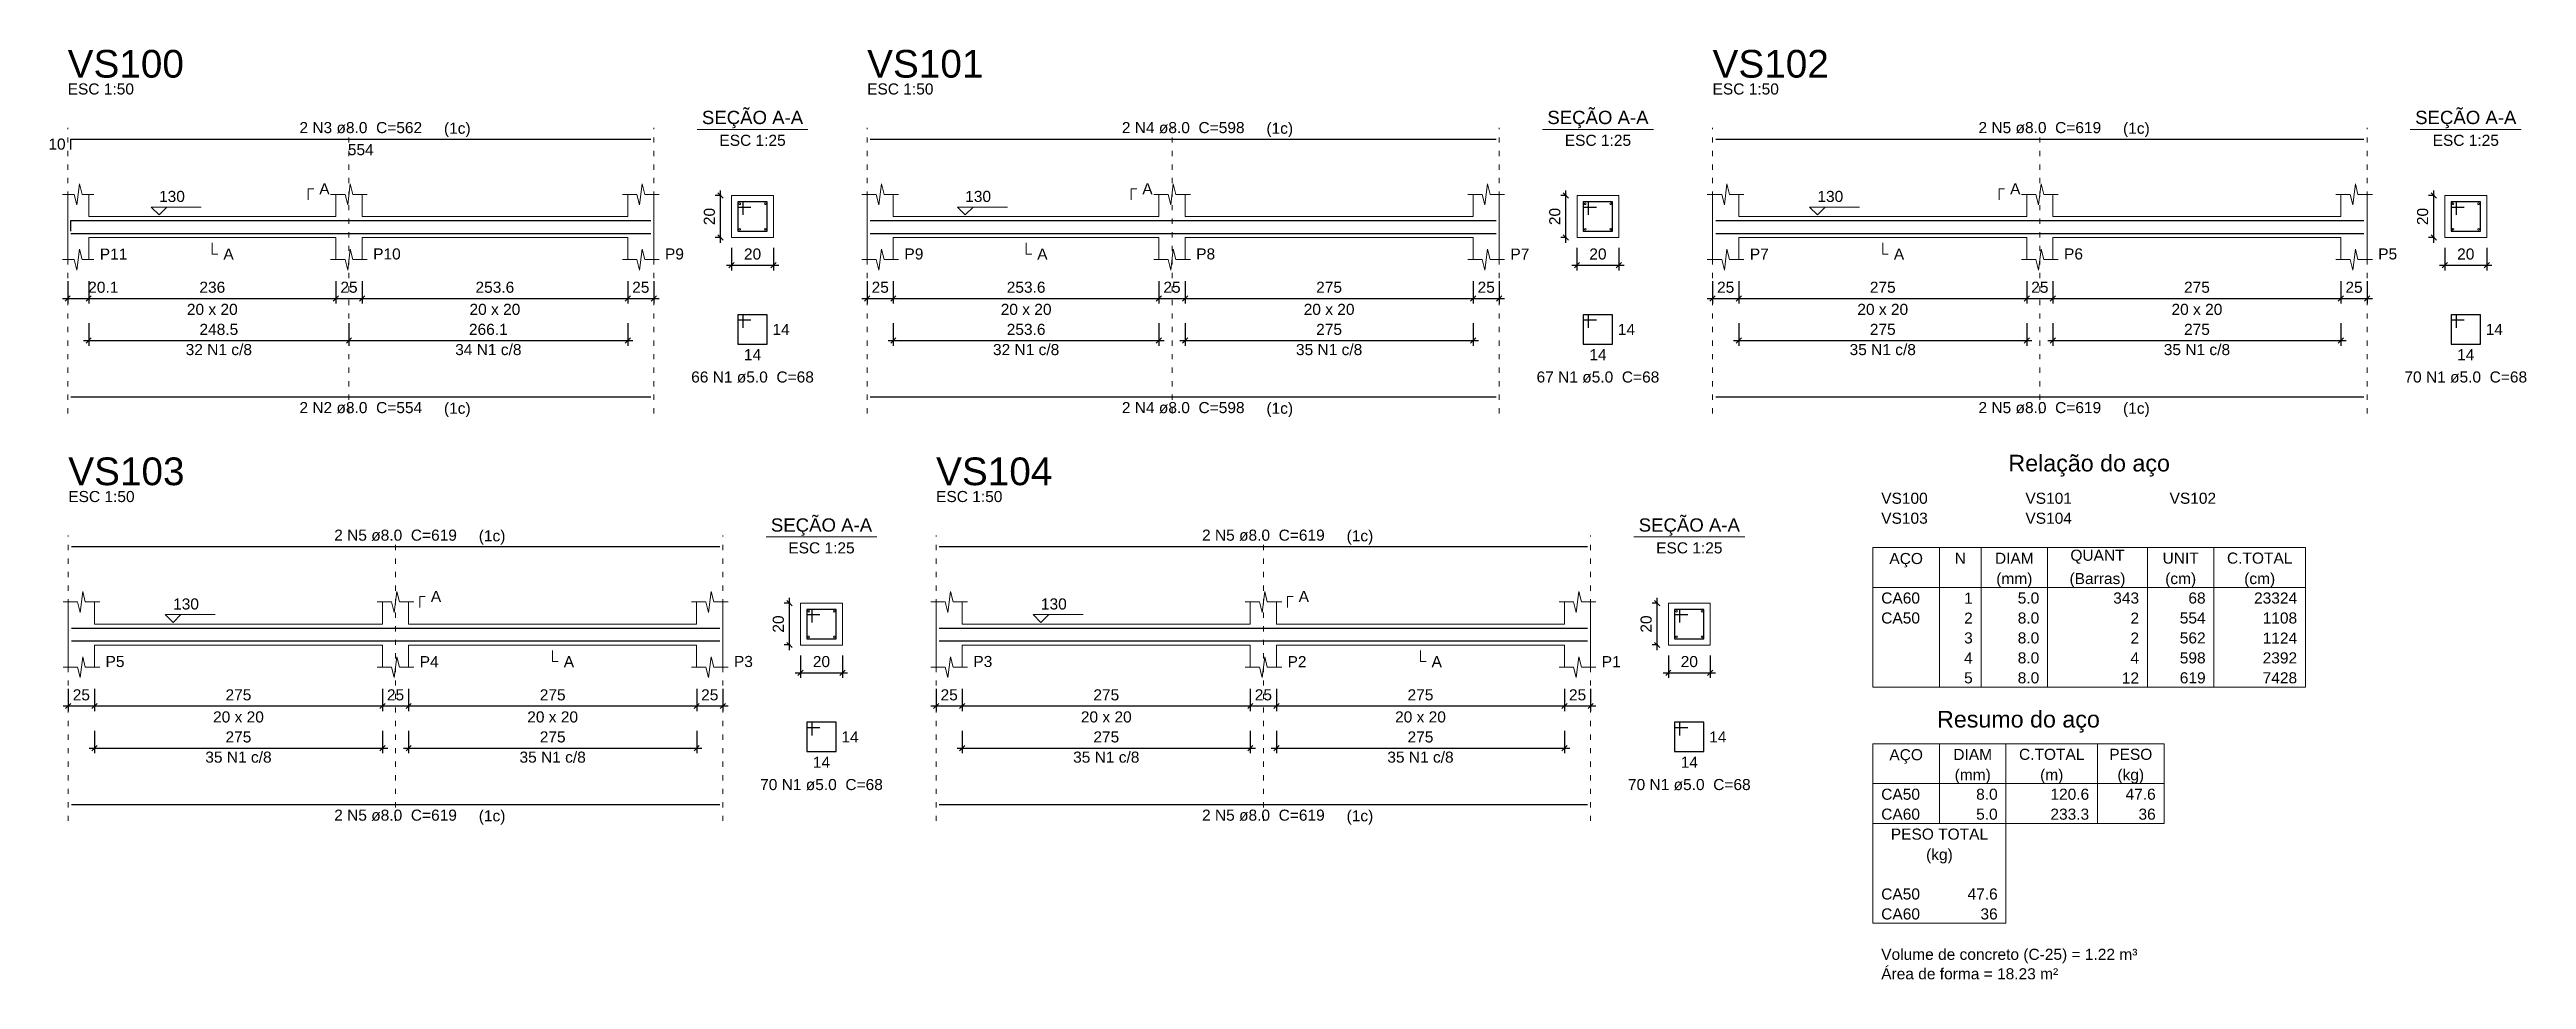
# Model space of a CAD drawing. Header units: millimetres. Extents: x 7 to 580, y -90 to 91.
# Drawn here: x 510.05 to 557.35, y -61.66 to -43.89 of the extents above; entities that cross this region are included whole.
import ezdxf

# ---------------------------------------------------------------- set-up
doc = ezdxf.new("R2010")
doc.units = ezdxf.units.MM
doc.linetypes.add('DOT2', pattern=[3.175, 0, -3.175])
for name, color, linetype, lineweight in [('DT-Barras na forma', 2, 'Continuous', 30), ('DT-Barras no corte', 5, 'Continuous', 5), ('DT-Barras rebatidas', 2, 'Continuous', 30), ('DT-Cotas', 9, 'Continuous', 5), ('DT-Forma', 5, 'Continuous', 5), ('DT-Pontilhado', 9, 'DOT2', 5), ('DT-Relação do aço', 9, 'Continuous', 5), ('DT-Textos', 7, 'Continuous', 5), ('DT-Título', 3, 'Continuous', 20)]:
    doc.layers.add(name, color=color, linetype=linetype, lineweight=lineweight)
doc.styles.add('Arial', font='arial.ttf')
doc.styles.get("Standard").update_dxf_attribs({"font": 'arial.ttf'})
doc.dimstyles.new('UM_25.000000', dxfattribs={"dimtxt": 0.18, "dimasz": 0.1, "dimexe": 0.1, "dimexo": 0.2, "dimgap": 0, "dimtad": 1, "dimtih": 1, "dimtoh": 1, "dimdec": 1, "dimlfac": 25, "dimzin": 0, "dimdsep": 46, "dimtxsty": 'Standard', "dimblk": 'CLOSED', "dimblk1": 'CLOSED', "dimblk2": 'CLOSED', "dimcen": 0.09, "dimdle": 0.1, "dimadec": 1, "dimazin": 2, "dimtfac": 1, "dimtdec": 4, "dimtofl": 0, "dimtmove": 0, "dimatfit": 3, "dimldrblk": 'CLOSED', "dimfxl": 1, "dimtolj": 1, "dimarcsym": 0})
doc.dimstyles.new('UM_50.000000', dxfattribs={"dimtxt": 0.18, "dimasz": 0.1, "dimexe": 0.1, "dimexo": 0.2, "dimgap": 0, "dimtad": 1, "dimtih": 1, "dimtoh": 1, "dimdec": 1, "dimlfac": 50, "dimzin": 0, "dimdsep": 46, "dimtxsty": 'Standard', "dimblk": 'CLOSED', "dimblk1": 'CLOSED', "dimblk2": 'CLOSED', "dimcen": 0.09, "dimdle": 0.1, "dimadec": 1, "dimazin": 2, "dimtfac": 1, "dimtdec": 4, "dimtofl": 0, "dimtmove": 0, "dimatfit": 3, "dimldrblk": 'CLOSED', "dimfxl": 1, "dimtolj": 1, "dimarcsym": 0})

msp = doc.modelspace()

# ---------------------------------------------------------------- texts
at = {"layer": 'DT-Barras rebatidas', "color": 7, "char_height": 0.2118, "line_spacing_factor": 0.9, "style": 'Arial'}
for s, insert, width, attachment_point in [('2 N3 ø8.0  C=562', (515.9906, -45.4969), 4.06656, 8), ('2 N4 ø8.0  C=598', (531.6962, -45.4969), 4.06656, 8), ('2 N5 ø8.0  C=619', (548.0548, -45.4969), 4.06656, 8), ('10', (510.3532, -45.8091), 0.90832, 9), ('554', (515.9904, -45.7005), 1.16248, 2), ('14', (523.8518, -49.135), 0.90832, 1), ('14', (539.9964, -49.135), 0.90832, 1), ('14', (556.5689, -49.135), 0.90832, 1), ('32 N1 c/8', (513.2797, -49.7357), 2.28744, 8), ('34 N1 c/8', (518.4264, -49.7357), 2.28744, 8), ('14', (523.4717, -49.6182), 0.90832, 2), ('32 N1 c/8', (528.6963, -49.7357), 2.28744, 8), ('35 N1 c/8', (534.4825, -49.7357), 2.28744, 8), ('14', (539.6163, -49.6182), 0.90832, 2), ('35 N1 c/8', (545.0549, -49.7357), 2.28744, 8), ('35 N1 c/8', (551.0549, -49.7357), 2.28744, 8), ('14', (556.1888, -49.6182), 0.90832, 2), ('66 N1 ø5.0  C=68', (523.4716, -50.2619), 4.06656, 8), ('67 N1 ø5.0  C=68', (539.6162, -50.2619), 4.06656, 8), ('70 N1 ø5.0  C=68', (556.1888, -50.2619), 4.06656, 8), ('2 N2 ø8.0  C=554', (515.9906, -50.8469), 4.06656, 8), ('2 N4 ø8.0  C=598', (531.6962, -50.8469), 4.06656, 8), ('2 N5 ø8.0  C=619', (548.0548, -50.8469), 4.06656, 8), ('2 N5 ø8.0  C=619', (516.6544, -53.2842), 4.06656, 8), ('2 N5 ø8.0  C=619', (533.2269, -53.2842), 4.06656, 8), ('14', (525.1685, -56.9223), 0.90832, 1), ('14', (541.741, -56.9223), 0.90832, 1), ('35 N1 c/8', (513.6544, -57.5229), 2.28744, 8), ('35 N1 c/8', (519.6545, -57.5229), 2.28744, 8), ('14', (524.7884, -57.4054), 0.90832, 2), ('35 N1 c/8', (530.2269, -57.5229), 2.28744, 8), ('35 N1 c/8', (536.227, -57.5229), 2.28744, 8), ('14', (541.3609, -57.4054), 0.90832, 2), ('70 N1 ø5.0  C=68', (524.7884, -58.0492), 4.06656, 8), ('70 N1 ø5.0  C=68', (541.3609, -58.0492), 4.06656, 8), ('2 N5 ø8.0  C=619', (516.6544, -58.6342), 4.06656, 8), ('2 N5 ø8.0  C=619', (533.2269, -58.6342), 4.06656, 8)]:
    msp.add_mtext(s, dxfattribs=dict(at, insert=insert, width=width, attachment_point=attachment_point))
at = {"layer": 'DT-Relação do aço', "color": 7, "line_spacing_factor": 0.9, "style": 'Arial'}
for s, insert, char_height, width, attachment_point in [('Relação do aço', (548.9969, -52.0532), 0.3177, 5.33736, 8), ('VS100', (545.0257, -52.5763), 0.2118, 1.2708, 7), ('VS101', (547.7791, -52.5763), 0.2118, 1.2708, 7), ('VS102', (550.5325, -52.5763), 0.2118, 1.2708, 7), ('VS103', (545.0257, -52.9576), 0.2118, 1.2708, 7), ('VS104', (547.7791, -52.9576), 0.2118, 1.2708, 7), ('QUANT', (549.1558, -53.72), 0.2118, 1.2708, 8), ('AÇO', (545.5022, -53.7899), 0.2118, 0.76248, 8), ('N', (546.5347, -53.72), 0.2118, 0.25416, 8), ('DIAM', (547.5673, -53.72), 0.2118, 1.01664, 8), ('(mm)', (547.5673, -54.1712), 0.2118, 1.01664, 8), ('(Barras)', (549.1558, -54.1712), 0.2118, 2.03328, 8), ('UNIT', (550.7443, -53.72), 0.2118, 1.01664, 8), ('(cm)', (550.7443, -54.1712), 0.2118, 1.01664, 8), ('C.TOTAL', (552.2533, -53.72), 0.2118, 1.77912, 8), ('(cm)', (552.2533, -54.1712), 0.2118, 1.01664, 8), ('CA60', (545.0257, -54.4825), 0.2118, 1.01664, 7), ('1', (546.773, -54.4825), 0.2118, 0.25416, 9), ('5.0', (548.0438, -54.4825), 0.2118, 0.76248, 9), ('343', (549.95, -54.4825), 0.2118, 0.76248, 9), ('68', (551.2208, -54.4825), 0.2118, 0.50832, 9), ('23324', (552.9682, -54.4825), 0.2118, 1.2708, 9), ('CA50', (545.0257, -54.8638), 0.2118, 1.01664, 7), ('2', (546.773, -54.8638), 0.2118, 0.25416, 9), ('8.0', (548.0438, -54.8638), 0.2118, 0.76248, 9), ('2', (549.95, -54.8638), 0.2118, 0.25416, 9), ('554', (551.2208, -54.8638), 0.2118, 0.76248, 9), ('1108', (552.9682, -54.8638), 0.2118, 1.01664, 9), ('3', (546.773, -55.245), 0.2118, 0.25416, 9), ('8.0', (548.0438, -55.245), 0.2118, 0.76248, 9), ('2', (549.95, -55.245), 0.2118, 0.25416, 9), ('562', (551.2208, -55.245), 0.2118, 0.76248, 9), ('1124', (552.9682, -55.245), 0.2118, 1.01664, 9), ('4', (546.773, -55.6262), 0.2118, 0.25416, 9), ('5', (546.773, -56.0075), 0.2118, 0.25416, 9), ('8.0', (548.0438, -55.6262), 0.2118, 0.76248, 9), ('8.0', (548.0438, -56.0075), 0.2118, 0.76248, 9), ('12', (549.95, -56.0075), 0.2118, 0.50832, 9), ('4', (549.95, -55.6262), 0.2118, 0.25416, 9), ('598', (551.2208, -55.6262), 0.2118, 0.76248, 9), ('619', (551.2208, -56.0075), 0.2118, 0.76248, 9), ('2392', (552.9682, -55.6262), 0.2118, 1.01664, 9), ('7428', (552.9682, -56.0075), 0.2118, 1.01664, 9), ('Resumo do aço', (547.6467, -56.9458), 0.3177, 4.95612, 8), ('AÇO', (545.5022, -57.5388), 0.2118, 0.76248, 8), ('DIAM', (546.773, -57.4689), 0.2118, 1.01664, 8), ('(mm)', (546.773, -57.92), 0.2118, 1.01664, 8), ('C.TOTAL', (548.2821, -57.4689), 0.2118, 1.77912, 8), ('(m)', (548.2821, -57.92), 0.2118, 0.76248, 8), ('PESO', (549.7912, -57.4689), 0.2118, 1.01664, 8), ('(kg)', (549.7912, -57.92), 0.2118, 1.01664, 8), ('CA50', (545.0257, -58.2314), 0.2118, 1.01664, 7), ('8.0', (547.2496, -58.2314), 0.2118, 0.76248, 9), ('120.6', (548.9969, -58.2314), 0.2118, 1.2708, 9), ('47.6', (550.2677, -58.2314), 0.2118, 1.01664, 9), ('CA60', (545.0257, -58.6126), 0.2118, 1.01664, 7), ('5.0', (547.2496, -58.6126), 0.2118, 0.76248, 9), ('233.3', (548.9969, -58.6126), 0.2118, 1.2708, 9), ('36', (550.2677, -58.6126), 0.2118, 0.50832, 9), ('PESO TOTAL', (546.1376, -58.9939), 0.2118, 2.5416, 8), ('(kg)', (546.1376, -59.445), 0.2118, 1.01664, 8), ('CA50', (545.0257, -60.1376), 0.2118, 1.01664, 7), ('47.6', (547.2496, -60.1376), 0.2118, 1.01664, 9), ('CA60', (545.0257, -60.5188), 0.2118, 1.01664, 7), ('36', (547.2496, -60.5188), 0.2118, 0.50832, 9), ('Área de forma = 18.23 m²', (545.0257, -61.6625), 0.2118, 6.09984, 7), ('Volume de concreto (C-25) = 1.22 m³', (545.0257, -61.3512), 0.2118, 8.8956, 7)]:
    msp.add_mtext(s, dxfattribs=dict(at, insert=insert, char_height=char_height, width=width, attachment_point=attachment_point))
at = {"layer": 'DT-Textos', "line_spacing_factor": 0.798, "style": 'Arial'}
for s, insert, char_height, width, attachment_point in [('ESC 1:50', (510.3926, -44.7559), 0.2118, 2.03328, 7), ('ESC 1:50', (525.6602, -44.7559), 0.2118, 2.03328, 7), ('ESC 1:50', (541.8048, -44.7559), 0.2118, 2.03328, 7), ('(1c)', (517.5786, -45.5668), 0.2118, 1.01664, 7), ('SEÇÃO A-A', (523.4716, -45.3968), 0.25416, 2.744928, 8), ('(1c)', (533.2852, -45.5668), 0.2118, 1.01664, 7), ('SEÇÃO A-A', (539.6162, -45.3968), 0.25416, 2.744928, 8), ('(1c)', (549.6438, -45.5668), 0.2118, 1.01664, 7), ('SEÇÃO A-A', (556.1888, -45.3968), 0.25416, 2.744928, 8), ('ESC 1:25', (523.4716, -45.7369), 0.2118, 2.03328, 8), ('ESC 1:25', (539.6162, -45.7369), 0.2118, 2.03328, 8), ('ESC 1:25', (556.1888, -45.7369), 0.2118, 2.03328, 8), ('130', (512.1376, -46.8089), 0.2118, 0.76248, 7), ('A', (515.1976, -46.6609), 0.2118, 0.25416, 7), ('130', (527.5332, -46.8089), 0.2118, 0.76248, 7), ('A', (530.9152, -46.6609), 0.2118, 0.25416, 7), ('130', (543.8068, -46.8089), 0.2118, 0.76248, 7), ('A', (547.4868, -46.6609), 0.2118, 0.25416, 7), ('P11', (511.0066, -47.9079), 0.2118, 0.76248, 7), ('A', (513.3666, -47.9079), 0.2118, 0.25416, 7), ('P10', (516.2266, -47.9079), 0.2118, 0.76248, 7), ('P9', (521.7996, -47.9079), 0.2118, 0.50832, 7), ('P9', (526.3722, -47.9079), 0.2118, 0.50832, 7), ('A', (528.9082, -47.9079), 0.2118, 0.25416, 7), ('P8', (531.9442, -47.9079), 0.2118, 0.50832, 7), ('P7', (537.9442, -47.9079), 0.2118, 0.50832, 7), ('P7', (542.5168, -47.9079), 0.2118, 0.50832, 7), ('A', (545.2668, -47.9079), 0.2118, 0.25416, 7), ('P6', (548.5168, -47.9079), 0.2118, 0.50832, 7), ('P5', (554.5168, -47.9079), 0.2118, 0.50832, 7), ('20 x 20', (513.1546, -48.9669), 0.2118, 1.77912, 8), ('20 x 20', (518.5516, -48.9669), 0.2118, 1.77912, 8), ('20 x 20', (528.6962, -48.9669), 0.2118, 1.77912, 8), ('20 x 20', (534.4822, -48.9669), 0.2118, 1.77912, 8), ('20 x 20', (545.0548, -48.9669), 0.2118, 1.77912, 8), ('20 x 20', (551.0548, -48.9669), 0.2118, 1.77912, 8), ('(1c)', (517.5786, -50.9168), 0.2118, 1.01664, 7), ('(1c)', (533.2852, -50.9168), 0.2118, 1.01664, 7), ('(1c)', (549.6438, -50.9168), 0.2118, 1.01664, 7), ('ESC 1:50', (510.4044, -52.5432), 0.2118, 2.03328, 7), ('ESC 1:50', (526.9769, -52.5432), 0.2118, 2.03328, 7), ('SEÇÃO A-A', (524.7884, -53.1841), 0.25416, 2.744928, 8), ('SEÇÃO A-A', (541.3609, -53.1841), 0.25416, 2.744928, 8), ('(1c)', (518.2434, -53.3541), 0.2118, 1.01664, 7), ('ESC 1:25', (524.7884, -53.5242), 0.2118, 2.03328, 8), ('(1c)', (534.8159, -53.3541), 0.2118, 1.01664, 7), ('ESC 1:25', (541.3609, -53.5242), 0.2118, 2.03328, 8), ('130', (512.4064, -54.5962), 0.2118, 0.76248, 7), ('A', (517.3284, -54.4482), 0.2118, 0.25416, 7), ('130', (528.9789, -54.5962), 0.2118, 0.76248, 7), ('A', (533.9009, -54.4482), 0.2118, 0.25416, 7), ('P5', (511.1164, -55.6952), 0.2118, 0.50832, 7), ('P4', (517.1164, -55.6952), 0.2118, 0.50832, 7), ('A', (519.8664, -55.6952), 0.2118, 0.25416, 7), ('P3', (523.1164, -55.6952), 0.2118, 0.50832, 7), ('P3', (527.6889, -55.6952), 0.2118, 0.50832, 7), ('P2', (533.6889, -55.6952), 0.2118, 0.50832, 7), ('A', (536.4389, -55.6952), 0.2118, 0.25416, 7), ('P1', (539.6889, -55.6952), 0.2118, 0.50832, 7), ('20 x 20', (513.6544, -56.7542), 0.2118, 1.77912, 8), ('20 x 20', (519.6544, -56.7542), 0.2118, 1.77912, 8), ('20 x 20', (530.2269, -56.7542), 0.2118, 1.77912, 8), ('20 x 20', (536.2269, -56.7542), 0.2118, 1.77912, 8), ('(1c)', (518.2434, -58.7041), 0.2118, 1.01664, 7), ('(1c)', (534.8159, -58.7041), 0.2118, 1.01664, 7)]:
    msp.add_mtext(s, dxfattribs=dict(at, insert=insert, char_height=char_height, width=width, attachment_point=attachment_point))
at = {"layer": 'DT-Título', "char_height": 0.5295, "width": 3.177, "attachment_point": 7, "line_spacing_factor": 0.798, "style": 'Arial'}
for s, insert in [('VS100', (510.3926, -44.4381)), ('VS101', (525.6602, -44.4381)), ('VS102', (541.8048, -44.4381)), ('VS103', (510.4044, -52.2253)), ('VS104', (526.9769, -52.2253))]:
    msp.add_mtext(s, dxfattribs=dict(at, insert=insert))

# ---------------------------------------------------------------- blocks, each defined once
blk = doc.blocks.new('_OBLIQUE')
at = {"color": 0, "linetype": 'ByBlock', "lineweight": -2}
blk.add_line((-0.5, -0.5), (0.5, 0.5), dxfattribs=at)
blk = doc.blocks.new('*D511')
at = {"layer": 'Defpoints', "color": 0, "transparency": 16777216}
for p in [(510.393, -48.12), (510.794, -48.12), (510.794, -48.649)]:
    blk.add_point(p, dxfattribs=at)
at = {"layer": 'DT-Cotas', "color": 0, "lineweight": -2, "transparency": 16777216}
for p, q in [((510.293, -48.649), (510.894, -48.649)), ((510.393, -48.32), (510.393, -48.749)), ((510.794, -48.32), (510.794, -48.749))]:
    blk.add_line(p, q, dxfattribs=at)
at = {"layer": 'DT-Cotas', "color": 0, "lineweight": -2, "transparency": 16777216, "xscale": 0.1, "yscale": 0.1, "zscale": 0.1, "rotation": 180}
blk.add_blockref('_OBLIQUE', (510.393, -48.649), dxfattribs=at)
at = {"layer": 'DT-Cotas', "color": 0, "lineweight": -2, "transparency": 16777216, "xscale": 0.1, "yscale": 0.1, "zscale": 0.1}
blk.add_blockref('_OBLIQUE', (510.794, -48.649), dxfattribs=at)
at = {"layer": 'DT-Cotas', "transparency": 16777216, "insert": (511.073, -48.437), "char_height": 0.2118, "attachment_point": 5, "rotation": 0.0057, "style": 'Arial'}
blk.add_mtext('\\A1;20.1', dxfattribs=at)
blk = doc.blocks.new('*D512')
at = {"layer": 'Defpoints', "color": 0, "transparency": 16777216}
for p in [(510.794, -48.12), (515.515, -48.12), (515.515, -48.649)]:
    blk.add_point(p, dxfattribs=at)
at = {"layer": 'DT-Cotas', "color": 0, "lineweight": -2, "transparency": 16777216}
for p, q in [((510.694, -48.649), (515.615, -48.649)), ((510.794, -48.32), (510.794, -48.749)), ((515.515, -48.32), (515.515, -48.749))]:
    blk.add_line(p, q, dxfattribs=at)
at = {"layer": 'DT-Cotas', "color": 0, "lineweight": -2, "transparency": 16777216, "xscale": 0.1, "yscale": 0.1, "zscale": 0.1, "rotation": 180}
blk.add_blockref('_OBLIQUE', (510.794, -48.649), dxfattribs=at)
at = {"layer": 'DT-Cotas', "color": 0, "lineweight": -2, "transparency": 16777216, "xscale": 0.1, "yscale": 0.1, "zscale": 0.1}
blk.add_blockref('_OBLIQUE', (515.515, -48.649), dxfattribs=at)
at = {"layer": 'DT-Cotas', "transparency": 16777216, "insert": (513.155, -48.437), "char_height": 0.2118, "attachment_point": 5, "rotation": 0.0057, "style": 'Arial'}
blk.add_mtext('\\A1;236', dxfattribs=at)
blk = doc.blocks.new('*D513')
at = {"layer": 'Defpoints', "color": 0, "transparency": 16777216}
for p in [(515.515, -48.12), (516.015, -48.12), (516.015, -48.649)]:
    blk.add_point(p, dxfattribs=at)
at = {"layer": 'DT-Cotas', "color": 0, "lineweight": -2, "transparency": 16777216}
for p, q in [((515.415, -48.649), (516.115, -48.649)), ((515.515, -48.32), (515.515, -48.749)), ((516.015, -48.32), (516.015, -48.749))]:
    blk.add_line(p, q, dxfattribs=at)
at = {"layer": 'DT-Cotas', "color": 0, "lineweight": -2, "transparency": 16777216, "xscale": 0.1, "yscale": 0.1, "zscale": 0.1, "rotation": 180}
blk.add_blockref('_OBLIQUE', (515.515, -48.649), dxfattribs=at)
at = {"layer": 'DT-Cotas', "color": 0, "lineweight": -2, "transparency": 16777216, "xscale": 0.1, "yscale": 0.1, "zscale": 0.1}
blk.add_blockref('_OBLIQUE', (516.015, -48.649), dxfattribs=at)
at = {"layer": 'DT-Cotas', "transparency": 16777216, "insert": (515.765, -48.437), "char_height": 0.2118, "attachment_point": 5, "rotation": 0.0057, "style": 'Arial'}
blk.add_mtext('\\A1;25', dxfattribs=at)
blk = doc.blocks.new('*D514')
at = {"layer": 'Defpoints', "color": 0, "transparency": 16777216}
for p in [(516.015, -48.12), (521.088, -48.12), (521.088, -48.649)]:
    blk.add_point(p, dxfattribs=at)
at = {"layer": 'DT-Cotas', "color": 0, "lineweight": -2, "transparency": 16777216}
for p, q in [((515.915, -48.649), (521.188, -48.649)), ((516.015, -48.32), (516.015, -48.749)), ((521.088, -48.32), (521.088, -48.749))]:
    blk.add_line(p, q, dxfattribs=at)
at = {"layer": 'DT-Cotas', "color": 0, "lineweight": -2, "transparency": 16777216, "xscale": 0.1, "yscale": 0.1, "zscale": 0.1, "rotation": 180}
blk.add_blockref('_OBLIQUE', (516.015, -48.649), dxfattribs=at)
at = {"layer": 'DT-Cotas', "color": 0, "lineweight": -2, "transparency": 16777216, "xscale": 0.1, "yscale": 0.1, "zscale": 0.1}
blk.add_blockref('_OBLIQUE', (521.088, -48.649), dxfattribs=at)
at = {"layer": 'DT-Cotas', "transparency": 16777216, "insert": (518.551, -48.437), "char_height": 0.2118, "attachment_point": 5, "rotation": 0.0057, "style": 'Arial'}
blk.add_mtext('\\A1;253.6', dxfattribs=at)
blk = doc.blocks.new('*D515')
at = {"layer": 'Defpoints', "color": 0, "transparency": 16777216}
for p in [(521.088, -48.12), (521.588, -48.12), (521.588, -48.649)]:
    blk.add_point(p, dxfattribs=at)
at = {"layer": 'DT-Cotas', "color": 0, "lineweight": -2, "transparency": 16777216}
for p, q in [((520.988, -48.649), (521.688, -48.649)), ((521.088, -48.32), (521.088, -48.749)), ((521.588, -48.32), (521.588, -48.749))]:
    blk.add_line(p, q, dxfattribs=at)
at = {"layer": 'DT-Cotas', "color": 0, "lineweight": -2, "transparency": 16777216, "xscale": 0.1, "yscale": 0.1, "zscale": 0.1, "rotation": 180}
blk.add_blockref('_OBLIQUE', (521.088, -48.649), dxfattribs=at)
at = {"layer": 'DT-Cotas', "color": 0, "lineweight": -2, "transparency": 16777216, "xscale": 0.1, "yscale": 0.1, "zscale": 0.1}
blk.add_blockref('_OBLIQUE', (521.588, -48.649), dxfattribs=at)
at = {"layer": 'DT-Cotas', "transparency": 16777216, "insert": (521.338, -48.437), "char_height": 0.2118, "attachment_point": 5, "rotation": 0.0057, "style": 'Arial'}
blk.add_mtext('\\A1;25', dxfattribs=at)
blk = doc.blocks.new('*D516')
at = {"layer": 'Defpoints', "color": 0, "transparency": 16777216}
for p in [(522.86, -46.684), (523.072, -46.684), (523.072, -47.484)]:
    blk.add_point(p, dxfattribs=at)
at = {"layer": 'DT-Cotas', "color": 0, "lineweight": -2, "transparency": 16777216}
for p, q in [((522.872, -46.684), (522.76, -46.684)), ((522.86, -47.584), (522.86, -46.584)), ((522.872, -47.484), (522.76, -47.484))]:
    blk.add_line(p, q, dxfattribs=at)
at = {"layer": 'DT-Cotas', "color": 0, "lineweight": -2, "transparency": 16777216, "xscale": 0.1, "yscale": 0.1, "zscale": 0.1}
for p, rotation in [((522.86, -46.684), 90), ((522.86, -47.484), 270)]:
    blk.add_blockref('_OBLIQUE', p, dxfattribs=dict(at, rotation=rotation))
at = {"layer": 'DT-Cotas', "transparency": 16777216, "insert": (522.648, -47.084), "char_height": 0.2118, "attachment_point": 5, "rotation": 90, "style": 'Arial'}
blk.add_mtext('\\A1;20', dxfattribs=at)
blk = doc.blocks.new('*D517')
at = {"layer": 'Defpoints', "color": 0, "transparency": 16777216}
for p in [(523.072, -47.484), (523.872, -47.484), (523.872, -48.014)]:
    blk.add_point(p, dxfattribs=at)
at = {"layer": 'DT-Cotas', "color": 0, "lineweight": -2, "transparency": 16777216}
for p, q in [((523.072, -47.684), (523.072, -48.114)), ((523.872, -47.684), (523.872, -48.114)), ((522.972, -48.014), (523.972, -48.014))]:
    blk.add_line(p, q, dxfattribs=at)
at = {"layer": 'DT-Cotas', "color": 0, "lineweight": -2, "transparency": 16777216, "xscale": 0.1, "yscale": 0.1, "zscale": 0.1, "rotation": 180}
blk.add_blockref('_OBLIQUE', (523.072, -48.014), dxfattribs=at)
at = {"layer": 'DT-Cotas', "color": 0, "lineweight": -2, "transparency": 16777216, "xscale": 0.1, "yscale": 0.1, "zscale": 0.1}
blk.add_blockref('_OBLIQUE', (523.872, -48.014), dxfattribs=at)
at = {"layer": 'DT-Cotas', "transparency": 16777216, "insert": (523.472, -47.802), "char_height": 0.2118, "attachment_point": 5, "rotation": 0.0057, "style": 'Arial'}
blk.add_mtext('\\A1;20', dxfattribs=at)
blk = doc.blocks.new('*D518')
at = {"layer": 'Defpoints', "color": 0, "transparency": 16777216}
for p in [(510.794, -48.924), (515.765, -48.924), (515.765, -49.454)]:
    blk.add_point(p, dxfattribs=at)
at = {"layer": 'DT-Cotas', "color": 0, "lineweight": -2, "transparency": 16777216}
for p, q in [((510.794, -49.124), (510.794, -49.554)), ((515.765, -49.124), (515.765, -49.554)), ((510.694, -49.454), (515.865, -49.454))]:
    blk.add_line(p, q, dxfattribs=at)
at = {"layer": 'DT-Cotas', "color": 0, "lineweight": -2, "transparency": 16777216, "xscale": 0.1, "yscale": 0.1, "zscale": 0.1, "rotation": 180}
blk.add_blockref('_OBLIQUE', (510.794, -49.454), dxfattribs=at)
at = {"layer": 'DT-Cotas', "color": 0, "lineweight": -2, "transparency": 16777216, "xscale": 0.1, "yscale": 0.1, "zscale": 0.1}
blk.add_blockref('_OBLIQUE', (515.765, -49.454), dxfattribs=at)
at = {"layer": 'DT-Cotas', "transparency": 16777216, "insert": (513.28, -49.242), "char_height": 0.2118, "attachment_point": 5, "rotation": 0.0057, "style": 'Arial'}
blk.add_mtext('\\A1;248.5', dxfattribs=at)
blk = doc.blocks.new('*D519')
at = {"layer": 'Defpoints', "color": 0, "transparency": 16777216}
for p in [(515.765, -48.924), (521.088, -48.924), (521.088, -49.454)]:
    blk.add_point(p, dxfattribs=at)
at = {"layer": 'DT-Cotas', "color": 0, "lineweight": -2, "transparency": 16777216}
for p, q in [((515.765, -49.124), (515.765, -49.554)), ((521.088, -49.124), (521.088, -49.554)), ((515.665, -49.454), (521.188, -49.454))]:
    blk.add_line(p, q, dxfattribs=at)
at = {"layer": 'DT-Cotas', "color": 0, "lineweight": -2, "transparency": 16777216, "xscale": 0.1, "yscale": 0.1, "zscale": 0.1, "rotation": 180}
blk.add_blockref('_OBLIQUE', (515.765, -49.454), dxfattribs=at)
at = {"layer": 'DT-Cotas', "color": 0, "lineweight": -2, "transparency": 16777216, "xscale": 0.1, "yscale": 0.1, "zscale": 0.1}
blk.add_blockref('_OBLIQUE', (521.088, -49.454), dxfattribs=at)
at = {"layer": 'DT-Cotas', "transparency": 16777216, "insert": (518.426, -49.242), "char_height": 0.2118, "attachment_point": 5, "rotation": 0.0057, "style": 'Arial'}
blk.add_mtext('\\A1;266.1', dxfattribs=at)
blk = doc.blocks.new('*D538')
at = {"layer": 'Defpoints', "color": 0, "transparency": 16777216}
for p in [(525.66, -48.12), (526.16, -48.12), (526.16, -48.649)]:
    blk.add_point(p, dxfattribs=at)
at = {"layer": 'DT-Cotas', "color": 0, "lineweight": -2, "transparency": 16777216}
for p, q in [((525.56, -48.649), (526.26, -48.649)), ((525.66, -48.32), (525.66, -48.749)), ((526.16, -48.32), (526.16, -48.749))]:
    blk.add_line(p, q, dxfattribs=at)
at = {"layer": 'DT-Cotas', "color": 0, "lineweight": -2, "transparency": 16777216, "xscale": 0.1, "yscale": 0.1, "zscale": 0.1, "rotation": 180}
blk.add_blockref('_OBLIQUE', (525.66, -48.649), dxfattribs=at)
at = {"layer": 'DT-Cotas', "color": 0, "lineweight": -2, "transparency": 16777216, "xscale": 0.1, "yscale": 0.1, "zscale": 0.1}
blk.add_blockref('_OBLIQUE', (526.16, -48.649), dxfattribs=at)
at = {"layer": 'DT-Cotas', "transparency": 16777216, "insert": (525.91, -48.437), "char_height": 0.2118, "attachment_point": 5, "rotation": 0.0057, "style": 'Arial'}
blk.add_mtext('\\A1;25', dxfattribs=at)
blk = doc.blocks.new('*D539')
at = {"layer": 'Defpoints', "color": 0, "transparency": 16777216}
for p in [(526.16, -48.12), (531.232, -48.12), (531.232, -48.649)]:
    blk.add_point(p, dxfattribs=at)
at = {"layer": 'DT-Cotas', "color": 0, "lineweight": -2, "transparency": 16777216}
for p, q in [((526.06, -48.649), (531.332, -48.649)), ((526.16, -48.32), (526.16, -48.749)), ((531.232, -48.32), (531.232, -48.749))]:
    blk.add_line(p, q, dxfattribs=at)
at = {"layer": 'DT-Cotas', "color": 0, "lineweight": -2, "transparency": 16777216, "xscale": 0.1, "yscale": 0.1, "zscale": 0.1, "rotation": 180}
blk.add_blockref('_OBLIQUE', (526.16, -48.649), dxfattribs=at)
at = {"layer": 'DT-Cotas', "color": 0, "lineweight": -2, "transparency": 16777216, "xscale": 0.1, "yscale": 0.1, "zscale": 0.1}
blk.add_blockref('_OBLIQUE', (531.232, -48.649), dxfattribs=at)
at = {"layer": 'DT-Cotas', "transparency": 16777216, "insert": (528.696, -48.437), "char_height": 0.2118, "attachment_point": 5, "rotation": 0.0057, "style": 'Arial'}
blk.add_mtext('\\A1;253.6', dxfattribs=at)
blk = doc.blocks.new('*D540')
at = {"layer": 'Defpoints', "color": 0, "transparency": 16777216}
for p in [(531.232, -48.12), (531.732, -48.12), (531.732, -48.649)]:
    blk.add_point(p, dxfattribs=at)
at = {"layer": 'DT-Cotas', "color": 0, "lineweight": -2, "transparency": 16777216}
for p, q in [((531.132, -48.649), (531.832, -48.649)), ((531.232, -48.32), (531.232, -48.749)), ((531.732, -48.32), (531.732, -48.749))]:
    blk.add_line(p, q, dxfattribs=at)
at = {"layer": 'DT-Cotas', "color": 0, "lineweight": -2, "transparency": 16777216, "xscale": 0.1, "yscale": 0.1, "zscale": 0.1, "rotation": 180}
blk.add_blockref('_OBLIQUE', (531.232, -48.649), dxfattribs=at)
at = {"layer": 'DT-Cotas', "color": 0, "lineweight": -2, "transparency": 16777216, "xscale": 0.1, "yscale": 0.1, "zscale": 0.1}
blk.add_blockref('_OBLIQUE', (531.732, -48.649), dxfattribs=at)
at = {"layer": 'DT-Cotas', "transparency": 16777216, "insert": (531.482, -48.437), "char_height": 0.2118, "attachment_point": 5, "rotation": 0.0057, "style": 'Arial'}
blk.add_mtext('\\A1;25', dxfattribs=at)
blk = doc.blocks.new('*D541')
at = {"layer": 'Defpoints', "color": 0, "transparency": 16777216}
for p in [(531.732, -48.12), (537.232, -48.12), (537.232, -48.649)]:
    blk.add_point(p, dxfattribs=at)
at = {"layer": 'DT-Cotas', "color": 0, "lineweight": -2, "transparency": 16777216}
for p, q in [((531.632, -48.649), (537.332, -48.649)), ((531.732, -48.32), (531.732, -48.749)), ((537.232, -48.32), (537.232, -48.749))]:
    blk.add_line(p, q, dxfattribs=at)
at = {"layer": 'DT-Cotas', "color": 0, "lineweight": -2, "transparency": 16777216, "xscale": 0.1, "yscale": 0.1, "zscale": 0.1, "rotation": 180}
blk.add_blockref('_OBLIQUE', (531.732, -48.649), dxfattribs=at)
at = {"layer": 'DT-Cotas', "color": 0, "lineweight": -2, "transparency": 16777216, "xscale": 0.1, "yscale": 0.1, "zscale": 0.1}
blk.add_blockref('_OBLIQUE', (537.232, -48.649), dxfattribs=at)
at = {"layer": 'DT-Cotas', "transparency": 16777216, "insert": (534.482, -48.437), "char_height": 0.2118, "attachment_point": 5, "rotation": 0.0057, "style": 'Arial'}
blk.add_mtext('\\A1;275', dxfattribs=at)
blk = doc.blocks.new('*D542')
at = {"layer": 'Defpoints', "color": 0, "transparency": 16777216}
for p in [(537.232, -48.12), (537.732, -48.12), (537.732, -48.649)]:
    blk.add_point(p, dxfattribs=at)
at = {"layer": 'DT-Cotas', "color": 0, "lineweight": -2, "transparency": 16777216}
for p, q in [((537.132, -48.649), (537.832, -48.649)), ((537.232, -48.32), (537.232, -48.749)), ((537.732, -48.32), (537.732, -48.749))]:
    blk.add_line(p, q, dxfattribs=at)
at = {"layer": 'DT-Cotas', "color": 0, "lineweight": -2, "transparency": 16777216, "xscale": 0.1, "yscale": 0.1, "zscale": 0.1, "rotation": 180}
blk.add_blockref('_OBLIQUE', (537.232, -48.649), dxfattribs=at)
at = {"layer": 'DT-Cotas', "color": 0, "lineweight": -2, "transparency": 16777216, "xscale": 0.1, "yscale": 0.1, "zscale": 0.1}
blk.add_blockref('_OBLIQUE', (537.732, -48.649), dxfattribs=at)
at = {"layer": 'DT-Cotas', "transparency": 16777216, "insert": (537.482, -48.437), "char_height": 0.2118, "attachment_point": 5, "rotation": 0.0057, "style": 'Arial'}
blk.add_mtext('\\A1;25', dxfattribs=at)
blk = doc.blocks.new('*D543')
at = {"layer": 'Defpoints', "color": 0, "transparency": 16777216}
for p in [(539.005, -46.684), (539.216, -46.684), (539.216, -47.484)]:
    blk.add_point(p, dxfattribs=at)
at = {"layer": 'DT-Cotas', "color": 0, "lineweight": -2, "transparency": 16777216}
for p, q in [((539.016, -46.684), (538.905, -46.684)), ((539.005, -47.584), (539.005, -46.584)), ((539.016, -47.484), (538.905, -47.484))]:
    blk.add_line(p, q, dxfattribs=at)
at = {"layer": 'DT-Cotas', "color": 0, "lineweight": -2, "transparency": 16777216, "xscale": 0.1, "yscale": 0.1, "zscale": 0.1}
for p, rotation in [((539.005, -46.684), 90), ((539.005, -47.484), 270)]:
    blk.add_blockref('_OBLIQUE', p, dxfattribs=dict(at, rotation=rotation))
at = {"layer": 'DT-Cotas', "transparency": 16777216, "insert": (538.793, -47.084), "char_height": 0.2118, "attachment_point": 5, "rotation": 90, "style": 'Arial'}
blk.add_mtext('\\A1;20', dxfattribs=at)
blk = doc.blocks.new('*D544')
at = {"layer": 'Defpoints', "color": 0, "transparency": 16777216}
for p in [(539.216, -47.484), (540.016, -47.484), (540.016, -48.014)]:
    blk.add_point(p, dxfattribs=at)
at = {"layer": 'DT-Cotas', "color": 0, "lineweight": -2, "transparency": 16777216}
for p, q in [((539.216, -47.684), (539.216, -48.114)), ((540.016, -47.684), (540.016, -48.114)), ((539.116, -48.014), (540.116, -48.014))]:
    blk.add_line(p, q, dxfattribs=at)
at = {"layer": 'DT-Cotas', "color": 0, "lineweight": -2, "transparency": 16777216, "xscale": 0.1, "yscale": 0.1, "zscale": 0.1, "rotation": 180}
blk.add_blockref('_OBLIQUE', (539.216, -48.014), dxfattribs=at)
at = {"layer": 'DT-Cotas', "color": 0, "lineweight": -2, "transparency": 16777216, "xscale": 0.1, "yscale": 0.1, "zscale": 0.1}
blk.add_blockref('_OBLIQUE', (540.016, -48.014), dxfattribs=at)
at = {"layer": 'DT-Cotas', "transparency": 16777216, "insert": (539.616, -47.802), "char_height": 0.2118, "attachment_point": 5, "rotation": 0.0057, "style": 'Arial'}
blk.add_mtext('\\A1;20', dxfattribs=at)
blk = doc.blocks.new('*D545')
at = {"layer": 'Defpoints', "color": 0, "transparency": 16777216}
for p in [(526.16, -48.924), (531.232, -48.924), (531.232, -49.454)]:
    blk.add_point(p, dxfattribs=at)
at = {"layer": 'DT-Cotas', "color": 0, "lineweight": -2, "transparency": 16777216}
for p, q in [((526.16, -49.124), (526.16, -49.554)), ((531.232, -49.124), (531.232, -49.554)), ((526.06, -49.454), (531.332, -49.454))]:
    blk.add_line(p, q, dxfattribs=at)
at = {"layer": 'DT-Cotas', "color": 0, "lineweight": -2, "transparency": 16777216, "xscale": 0.1, "yscale": 0.1, "zscale": 0.1, "rotation": 180}
blk.add_blockref('_OBLIQUE', (526.16, -49.454), dxfattribs=at)
at = {"layer": 'DT-Cotas', "color": 0, "lineweight": -2, "transparency": 16777216, "xscale": 0.1, "yscale": 0.1, "zscale": 0.1}
blk.add_blockref('_OBLIQUE', (531.232, -49.454), dxfattribs=at)
at = {"layer": 'DT-Cotas', "transparency": 16777216, "insert": (528.696, -49.242), "char_height": 0.2118, "attachment_point": 5, "rotation": 0.0057, "style": 'Arial'}
blk.add_mtext('\\A1;253.6', dxfattribs=at)
blk = doc.blocks.new('*D546')
at = {"layer": 'Defpoints', "color": 0, "transparency": 16777216}
for p in [(531.732, -48.924), (537.232, -48.924), (537.232, -49.454)]:
    blk.add_point(p, dxfattribs=at)
at = {"layer": 'DT-Cotas', "color": 0, "lineweight": -2, "transparency": 16777216}
for p, q in [((531.732, -49.124), (531.732, -49.554)), ((537.232, -49.124), (537.232, -49.554)), ((531.632, -49.454), (537.332, -49.454))]:
    blk.add_line(p, q, dxfattribs=at)
at = {"layer": 'DT-Cotas', "color": 0, "lineweight": -2, "transparency": 16777216, "xscale": 0.1, "yscale": 0.1, "zscale": 0.1, "rotation": 180}
blk.add_blockref('_OBLIQUE', (531.732, -49.454), dxfattribs=at)
at = {"layer": 'DT-Cotas', "color": 0, "lineweight": -2, "transparency": 16777216, "xscale": 0.1, "yscale": 0.1, "zscale": 0.1}
blk.add_blockref('_OBLIQUE', (537.232, -49.454), dxfattribs=at)
at = {"layer": 'DT-Cotas', "transparency": 16777216, "insert": (534.482, -49.242), "char_height": 0.2118, "attachment_point": 5, "rotation": 0.0057, "style": 'Arial'}
blk.add_mtext('\\A1;275', dxfattribs=at)
blk = doc.blocks.new('*D520')
at = {"layer": 'Defpoints', "color": 0, "transparency": 16777216}
for p in [(541.805, -48.12), (542.305, -48.12), (542.305, -48.649)]:
    blk.add_point(p, dxfattribs=at)
at = {"layer": 'DT-Cotas', "color": 0, "lineweight": -2, "transparency": 16777216}
for p, q in [((541.705, -48.649), (542.405, -48.649)), ((541.805, -48.32), (541.805, -48.749)), ((542.305, -48.32), (542.305, -48.749))]:
    blk.add_line(p, q, dxfattribs=at)
at = {"layer": 'DT-Cotas', "color": 0, "lineweight": -2, "transparency": 16777216, "xscale": 0.1, "yscale": 0.1, "zscale": 0.1, "rotation": 180}
blk.add_blockref('_OBLIQUE', (541.805, -48.649), dxfattribs=at)
at = {"layer": 'DT-Cotas', "color": 0, "lineweight": -2, "transparency": 16777216, "xscale": 0.1, "yscale": 0.1, "zscale": 0.1}
blk.add_blockref('_OBLIQUE', (542.305, -48.649), dxfattribs=at)
at = {"layer": 'DT-Cotas', "transparency": 16777216, "insert": (542.055, -48.437), "char_height": 0.2118, "attachment_point": 5, "rotation": 0.0057, "style": 'Arial'}
blk.add_mtext('\\A1;25', dxfattribs=at)
blk = doc.blocks.new('*D521')
at = {"layer": 'Defpoints', "color": 0, "transparency": 16777216}
for p in [(542.305, -48.12), (547.805, -48.12), (547.805, -48.649)]:
    blk.add_point(p, dxfattribs=at)
at = {"layer": 'DT-Cotas', "color": 0, "lineweight": -2, "transparency": 16777216}
for p, q in [((542.205, -48.649), (547.905, -48.649)), ((542.305, -48.32), (542.305, -48.749)), ((547.805, -48.32), (547.805, -48.749))]:
    blk.add_line(p, q, dxfattribs=at)
at = {"layer": 'DT-Cotas', "color": 0, "lineweight": -2, "transparency": 16777216, "xscale": 0.1, "yscale": 0.1, "zscale": 0.1, "rotation": 180}
blk.add_blockref('_OBLIQUE', (542.305, -48.649), dxfattribs=at)
at = {"layer": 'DT-Cotas', "color": 0, "lineweight": -2, "transparency": 16777216, "xscale": 0.1, "yscale": 0.1, "zscale": 0.1}
blk.add_blockref('_OBLIQUE', (547.805, -48.649), dxfattribs=at)
at = {"layer": 'DT-Cotas', "transparency": 16777216, "insert": (545.055, -48.437), "char_height": 0.2118, "attachment_point": 5, "rotation": 0.0057, "style": 'Arial'}
blk.add_mtext('\\A1;275', dxfattribs=at)
blk = doc.blocks.new('*D522')
at = {"layer": 'Defpoints', "color": 0, "transparency": 16777216}
for p in [(547.805, -48.12), (548.305, -48.12), (548.305, -48.649)]:
    blk.add_point(p, dxfattribs=at)
at = {"layer": 'DT-Cotas', "color": 0, "lineweight": -2, "transparency": 16777216}
for p, q in [((547.705, -48.649), (548.405, -48.649)), ((547.805, -48.32), (547.805, -48.749)), ((548.305, -48.32), (548.305, -48.749))]:
    blk.add_line(p, q, dxfattribs=at)
at = {"layer": 'DT-Cotas', "color": 0, "lineweight": -2, "transparency": 16777216, "xscale": 0.1, "yscale": 0.1, "zscale": 0.1, "rotation": 180}
blk.add_blockref('_OBLIQUE', (547.805, -48.649), dxfattribs=at)
at = {"layer": 'DT-Cotas', "color": 0, "lineweight": -2, "transparency": 16777216, "xscale": 0.1, "yscale": 0.1, "zscale": 0.1}
blk.add_blockref('_OBLIQUE', (548.305, -48.649), dxfattribs=at)
at = {"layer": 'DT-Cotas', "transparency": 16777216, "insert": (548.055, -48.437), "char_height": 0.2118, "attachment_point": 5, "rotation": 0.0057, "style": 'Arial'}
blk.add_mtext('\\A1;25', dxfattribs=at)
blk = doc.blocks.new('*D523')
at = {"layer": 'Defpoints', "color": 0, "transparency": 16777216}
for p in [(548.305, -48.12), (553.805, -48.12), (553.805, -48.649)]:
    blk.add_point(p, dxfattribs=at)
at = {"layer": 'DT-Cotas', "color": 0, "lineweight": -2, "transparency": 16777216}
for p, q in [((548.205, -48.649), (553.905, -48.649)), ((548.305, -48.32), (548.305, -48.749)), ((553.805, -48.32), (553.805, -48.749))]:
    blk.add_line(p, q, dxfattribs=at)
at = {"layer": 'DT-Cotas', "color": 0, "lineweight": -2, "transparency": 16777216, "xscale": 0.1, "yscale": 0.1, "zscale": 0.1, "rotation": 180}
blk.add_blockref('_OBLIQUE', (548.305, -48.649), dxfattribs=at)
at = {"layer": 'DT-Cotas', "color": 0, "lineweight": -2, "transparency": 16777216, "xscale": 0.1, "yscale": 0.1, "zscale": 0.1}
blk.add_blockref('_OBLIQUE', (553.805, -48.649), dxfattribs=at)
at = {"layer": 'DT-Cotas', "transparency": 16777216, "insert": (551.055, -48.437), "char_height": 0.2118, "attachment_point": 5, "rotation": 0.0057, "style": 'Arial'}
blk.add_mtext('\\A1;275', dxfattribs=at)
blk = doc.blocks.new('*D524')
at = {"layer": 'Defpoints', "color": 0, "transparency": 16777216}
for p in [(553.805, -48.12), (554.305, -48.12), (554.305, -48.649)]:
    blk.add_point(p, dxfattribs=at)
at = {"layer": 'DT-Cotas', "color": 0, "lineweight": -2, "transparency": 16777216}
for p, q in [((553.705, -48.649), (554.405, -48.649)), ((553.805, -48.32), (553.805, -48.749)), ((554.305, -48.32), (554.305, -48.749))]:
    blk.add_line(p, q, dxfattribs=at)
at = {"layer": 'DT-Cotas', "color": 0, "lineweight": -2, "transparency": 16777216, "xscale": 0.1, "yscale": 0.1, "zscale": 0.1, "rotation": 180}
blk.add_blockref('_OBLIQUE', (553.805, -48.649), dxfattribs=at)
at = {"layer": 'DT-Cotas', "color": 0, "lineweight": -2, "transparency": 16777216, "xscale": 0.1, "yscale": 0.1, "zscale": 0.1}
blk.add_blockref('_OBLIQUE', (554.305, -48.649), dxfattribs=at)
at = {"layer": 'DT-Cotas', "transparency": 16777216, "insert": (554.055, -48.437), "char_height": 0.2118, "attachment_point": 5, "rotation": 0.0057, "style": 'Arial'}
blk.add_mtext('\\A1;25', dxfattribs=at)
blk = doc.blocks.new('*D525')
at = {"layer": 'Defpoints', "color": 0, "transparency": 16777216}
for p in [(555.577, -46.684), (555.789, -46.684), (555.789, -47.484)]:
    blk.add_point(p, dxfattribs=at)
at = {"layer": 'DT-Cotas', "color": 0, "lineweight": -2, "transparency": 16777216}
for p, q in [((555.589, -46.684), (555.477, -46.684)), ((555.577, -47.584), (555.577, -46.584)), ((555.589, -47.484), (555.477, -47.484))]:
    blk.add_line(p, q, dxfattribs=at)
at = {"layer": 'DT-Cotas', "color": 0, "lineweight": -2, "transparency": 16777216, "xscale": 0.1, "yscale": 0.1, "zscale": 0.1}
for p, rotation in [((555.577, -46.684), 90), ((555.577, -47.484), 270)]:
    blk.add_blockref('_OBLIQUE', p, dxfattribs=dict(at, rotation=rotation))
at = {"layer": 'DT-Cotas', "transparency": 16777216, "insert": (555.365, -47.084), "char_height": 0.2118, "attachment_point": 5, "rotation": 90, "style": 'Arial'}
blk.add_mtext('\\A1;20', dxfattribs=at)
blk = doc.blocks.new('*D526')
at = {"layer": 'Defpoints', "color": 0, "transparency": 16777216}
for p in [(555.789, -47.484), (556.589, -47.484), (556.589, -48.014)]:
    blk.add_point(p, dxfattribs=at)
at = {"layer": 'DT-Cotas', "color": 0, "lineweight": -2, "transparency": 16777216}
for p, q in [((555.789, -47.684), (555.789, -48.114)), ((556.589, -47.684), (556.589, -48.114)), ((555.689, -48.014), (556.689, -48.014))]:
    blk.add_line(p, q, dxfattribs=at)
at = {"layer": 'DT-Cotas', "color": 0, "lineweight": -2, "transparency": 16777216, "xscale": 0.1, "yscale": 0.1, "zscale": 0.1, "rotation": 180}
blk.add_blockref('_OBLIQUE', (555.789, -48.014), dxfattribs=at)
at = {"layer": 'DT-Cotas', "color": 0, "lineweight": -2, "transparency": 16777216, "xscale": 0.1, "yscale": 0.1, "zscale": 0.1}
blk.add_blockref('_OBLIQUE', (556.589, -48.014), dxfattribs=at)
at = {"layer": 'DT-Cotas', "transparency": 16777216, "insert": (556.189, -47.802), "char_height": 0.2118, "attachment_point": 5, "rotation": 0.0057, "style": 'Arial'}
blk.add_mtext('\\A1;20', dxfattribs=at)
blk = doc.blocks.new('*D527')
at = {"layer": 'Defpoints', "color": 0, "transparency": 16777216}
for p in [(542.305, -48.924), (547.805, -48.924), (547.805, -49.454)]:
    blk.add_point(p, dxfattribs=at)
at = {"layer": 'DT-Cotas', "color": 0, "lineweight": -2, "transparency": 16777216}
for p, q in [((542.305, -49.124), (542.305, -49.554)), ((547.805, -49.124), (547.805, -49.554)), ((542.205, -49.454), (547.905, -49.454))]:
    blk.add_line(p, q, dxfattribs=at)
at = {"layer": 'DT-Cotas', "color": 0, "lineweight": -2, "transparency": 16777216, "xscale": 0.1, "yscale": 0.1, "zscale": 0.1, "rotation": 180}
blk.add_blockref('_OBLIQUE', (542.305, -49.454), dxfattribs=at)
at = {"layer": 'DT-Cotas', "color": 0, "lineweight": -2, "transparency": 16777216, "xscale": 0.1, "yscale": 0.1, "zscale": 0.1}
blk.add_blockref('_OBLIQUE', (547.805, -49.454), dxfattribs=at)
at = {"layer": 'DT-Cotas', "transparency": 16777216, "insert": (545.055, -49.242), "char_height": 0.2118, "attachment_point": 5, "rotation": 0.0057, "style": 'Arial'}
blk.add_mtext('\\A1;275', dxfattribs=at)
blk = doc.blocks.new('*D528')
at = {"layer": 'Defpoints', "color": 0, "transparency": 16777216}
for p in [(548.305, -48.924), (553.805, -48.924), (553.805, -49.454)]:
    blk.add_point(p, dxfattribs=at)
at = {"layer": 'DT-Cotas', "color": 0, "lineweight": -2, "transparency": 16777216}
for p, q in [((548.305, -49.124), (548.305, -49.554)), ((553.805, -49.124), (553.805, -49.554)), ((548.205, -49.454), (553.905, -49.454))]:
    blk.add_line(p, q, dxfattribs=at)
at = {"layer": 'DT-Cotas', "color": 0, "lineweight": -2, "transparency": 16777216, "xscale": 0.1, "yscale": 0.1, "zscale": 0.1, "rotation": 180}
blk.add_blockref('_OBLIQUE', (548.305, -49.454), dxfattribs=at)
at = {"layer": 'DT-Cotas', "color": 0, "lineweight": -2, "transparency": 16777216, "xscale": 0.1, "yscale": 0.1, "zscale": 0.1}
blk.add_blockref('_OBLIQUE', (553.805, -49.454), dxfattribs=at)
at = {"layer": 'DT-Cotas', "transparency": 16777216, "insert": (551.055, -49.242), "char_height": 0.2118, "attachment_point": 5, "rotation": 0.0057, "style": 'Arial'}
blk.add_mtext('\\A1;275', dxfattribs=at)
blk = doc.blocks.new('*D502')
at = {"layer": 'Defpoints', "color": 0, "transparency": 16777216}
for p in [(510.404, -55.907), (510.904, -55.907), (510.904, -56.436)]:
    blk.add_point(p, dxfattribs=at)
at = {"layer": 'DT-Cotas', "color": 0, "lineweight": -2, "transparency": 16777216}
for p, q in [((510.404, -56.107), (510.404, -56.536)), ((510.904, -56.107), (510.904, -56.536)), ((510.304, -56.436), (511.004, -56.436))]:
    blk.add_line(p, q, dxfattribs=at)
at = {"layer": 'DT-Cotas', "color": 0, "lineweight": -2, "transparency": 16777216, "xscale": 0.1, "yscale": 0.1, "zscale": 0.1, "rotation": 180}
blk.add_blockref('_OBLIQUE', (510.404, -56.436), dxfattribs=at)
at = {"layer": 'DT-Cotas', "color": 0, "lineweight": -2, "transparency": 16777216, "xscale": 0.1, "yscale": 0.1, "zscale": 0.1}
blk.add_blockref('_OBLIQUE', (510.904, -56.436), dxfattribs=at)
at = {"layer": 'DT-Cotas', "transparency": 16777216, "insert": (510.654, -56.225), "char_height": 0.2118, "attachment_point": 5, "rotation": 0.0057, "style": 'Arial'}
blk.add_mtext('\\A1;25', dxfattribs=at)
blk = doc.blocks.new('*D503')
at = {"layer": 'Defpoints', "color": 0, "transparency": 16777216}
for p in [(510.904, -55.907), (516.404, -55.907), (516.404, -56.436)]:
    blk.add_point(p, dxfattribs=at)
at = {"layer": 'DT-Cotas', "color": 0, "lineweight": -2, "transparency": 16777216}
for p, q in [((510.904, -56.107), (510.904, -56.536)), ((516.404, -56.107), (516.404, -56.536)), ((510.804, -56.436), (516.504, -56.436))]:
    blk.add_line(p, q, dxfattribs=at)
at = {"layer": 'DT-Cotas', "color": 0, "lineweight": -2, "transparency": 16777216, "xscale": 0.1, "yscale": 0.1, "zscale": 0.1, "rotation": 180}
blk.add_blockref('_OBLIQUE', (510.904, -56.436), dxfattribs=at)
at = {"layer": 'DT-Cotas', "color": 0, "lineweight": -2, "transparency": 16777216, "xscale": 0.1, "yscale": 0.1, "zscale": 0.1}
blk.add_blockref('_OBLIQUE', (516.404, -56.436), dxfattribs=at)
at = {"layer": 'DT-Cotas', "transparency": 16777216, "insert": (513.654, -56.225), "char_height": 0.2118, "attachment_point": 5, "rotation": 0.0057, "style": 'Arial'}
blk.add_mtext('\\A1;275', dxfattribs=at)
blk = doc.blocks.new('*D504')
at = {"layer": 'Defpoints', "color": 0, "transparency": 16777216}
for p in [(516.404, -55.907), (516.904, -55.907), (516.904, -56.436)]:
    blk.add_point(p, dxfattribs=at)
at = {"layer": 'DT-Cotas', "color": 0, "lineweight": -2, "transparency": 16777216}
for p, q in [((516.404, -56.107), (516.404, -56.536)), ((516.904, -56.107), (516.904, -56.536)), ((516.304, -56.436), (517.004, -56.436))]:
    blk.add_line(p, q, dxfattribs=at)
at = {"layer": 'DT-Cotas', "color": 0, "lineweight": -2, "transparency": 16777216, "xscale": 0.1, "yscale": 0.1, "zscale": 0.1, "rotation": 180}
blk.add_blockref('_OBLIQUE', (516.404, -56.436), dxfattribs=at)
at = {"layer": 'DT-Cotas', "color": 0, "lineweight": -2, "transparency": 16777216, "xscale": 0.1, "yscale": 0.1, "zscale": 0.1}
blk.add_blockref('_OBLIQUE', (516.904, -56.436), dxfattribs=at)
at = {"layer": 'DT-Cotas', "transparency": 16777216, "insert": (516.654, -56.225), "char_height": 0.2118, "attachment_point": 5, "rotation": 0.0057, "style": 'Arial'}
blk.add_mtext('\\A1;25', dxfattribs=at)
blk = doc.blocks.new('*D505')
at = {"layer": 'Defpoints', "color": 0, "transparency": 16777216}
for p in [(516.904, -55.907), (522.405, -55.907), (522.405, -56.436)]:
    blk.add_point(p, dxfattribs=at)
at = {"layer": 'DT-Cotas', "color": 0, "lineweight": -2, "transparency": 16777216}
for p, q in [((516.904, -56.107), (516.904, -56.536)), ((522.405, -56.107), (522.405, -56.536)), ((516.804, -56.436), (522.505, -56.436))]:
    blk.add_line(p, q, dxfattribs=at)
at = {"layer": 'DT-Cotas', "color": 0, "lineweight": -2, "transparency": 16777216, "xscale": 0.1, "yscale": 0.1, "zscale": 0.1, "rotation": 180}
blk.add_blockref('_OBLIQUE', (516.904, -56.436), dxfattribs=at)
at = {"layer": 'DT-Cotas', "color": 0, "lineweight": -2, "transparency": 16777216, "xscale": 0.1, "yscale": 0.1, "zscale": 0.1}
blk.add_blockref('_OBLIQUE', (522.405, -56.436), dxfattribs=at)
at = {"layer": 'DT-Cotas', "transparency": 16777216, "insert": (519.655, -56.225), "char_height": 0.2118, "attachment_point": 5, "rotation": 0.0057, "style": 'Arial'}
blk.add_mtext('\\A1;275', dxfattribs=at)
blk = doc.blocks.new('*D506')
at = {"layer": 'Defpoints', "color": 0, "transparency": 16777216}
for p in [(522.405, -55.907), (522.905, -55.907), (522.905, -56.436)]:
    blk.add_point(p, dxfattribs=at)
at = {"layer": 'DT-Cotas', "color": 0, "lineweight": -2, "transparency": 16777216}
for p, q in [((522.405, -56.107), (522.405, -56.536)), ((522.905, -56.107), (522.905, -56.536)), ((522.305, -56.436), (523.005, -56.436))]:
    blk.add_line(p, q, dxfattribs=at)
at = {"layer": 'DT-Cotas', "color": 0, "lineweight": -2, "transparency": 16777216, "xscale": 0.1, "yscale": 0.1, "zscale": 0.1, "rotation": 180}
blk.add_blockref('_OBLIQUE', (522.405, -56.436), dxfattribs=at)
at = {"layer": 'DT-Cotas', "color": 0, "lineweight": -2, "transparency": 16777216, "xscale": 0.1, "yscale": 0.1, "zscale": 0.1}
blk.add_blockref('_OBLIQUE', (522.905, -56.436), dxfattribs=at)
at = {"layer": 'DT-Cotas', "transparency": 16777216, "insert": (522.655, -56.225), "char_height": 0.2118, "attachment_point": 5, "rotation": 0.0057, "style": 'Arial'}
blk.add_mtext('\\A1;25', dxfattribs=at)
blk = doc.blocks.new('*D507')
at = {"layer": 'Defpoints', "color": 0, "transparency": 16777216}
for p in [(524.177, -54.471), (524.388, -54.471), (524.388, -55.271)]:
    blk.add_point(p, dxfattribs=at)
at = {"layer": 'DT-Cotas', "color": 0, "lineweight": -2, "transparency": 16777216}
for p, q in [((524.177, -55.371), (524.177, -54.371)), ((524.188, -54.471), (524.077, -54.471)), ((524.188, -55.271), (524.077, -55.271))]:
    blk.add_line(p, q, dxfattribs=at)
at = {"layer": 'DT-Cotas', "color": 0, "lineweight": -2, "transparency": 16777216, "xscale": 0.1, "yscale": 0.1, "zscale": 0.1}
for p, rotation in [((524.177, -54.471), 90), ((524.177, -55.271), 270)]:
    blk.add_blockref('_OBLIQUE', p, dxfattribs=dict(at, rotation=rotation))
at = {"layer": 'DT-Cotas', "transparency": 16777216, "insert": (523.965, -54.871), "char_height": 0.2118, "attachment_point": 5, "rotation": 90, "style": 'Arial'}
blk.add_mtext('\\A1;20', dxfattribs=at)
blk = doc.blocks.new('*D508')
at = {"layer": 'Defpoints', "color": 0, "transparency": 16777216}
for p in [(524.388, -55.271), (525.188, -55.271), (525.188, -55.801)]:
    blk.add_point(p, dxfattribs=at)
at = {"layer": 'DT-Cotas', "color": 0, "lineweight": -2, "transparency": 16777216}
for p, q in [((524.288, -55.801), (525.288, -55.801)), ((524.388, -55.471), (524.388, -55.901)), ((525.188, -55.471), (525.188, -55.901))]:
    blk.add_line(p, q, dxfattribs=at)
at = {"layer": 'DT-Cotas', "color": 0, "lineweight": -2, "transparency": 16777216, "xscale": 0.1, "yscale": 0.1, "zscale": 0.1, "rotation": 180}
blk.add_blockref('_OBLIQUE', (524.388, -55.801), dxfattribs=at)
at = {"layer": 'DT-Cotas', "color": 0, "lineweight": -2, "transparency": 16777216, "xscale": 0.1, "yscale": 0.1, "zscale": 0.1}
blk.add_blockref('_OBLIQUE', (525.188, -55.801), dxfattribs=at)
at = {"layer": 'DT-Cotas', "transparency": 16777216, "insert": (524.788, -55.589), "char_height": 0.2118, "attachment_point": 5, "rotation": 0.0057, "style": 'Arial'}
blk.add_mtext('\\A1;20', dxfattribs=at)
blk = doc.blocks.new('*D509')
at = {"layer": 'Defpoints', "color": 0, "transparency": 16777216}
for p in [(510.904, -56.712), (516.404, -56.712), (516.404, -57.241)]:
    blk.add_point(p, dxfattribs=at)
at = {"layer": 'DT-Cotas', "color": 0, "lineweight": -2, "transparency": 16777216}
for p, q in [((510.904, -56.912), (510.904, -57.341)), ((516.404, -56.912), (516.404, -57.341)), ((510.804, -57.241), (516.504, -57.241))]:
    blk.add_line(p, q, dxfattribs=at)
at = {"layer": 'DT-Cotas', "color": 0, "lineweight": -2, "transparency": 16777216, "xscale": 0.1, "yscale": 0.1, "zscale": 0.1, "rotation": 180}
blk.add_blockref('_OBLIQUE', (510.904, -57.241), dxfattribs=at)
at = {"layer": 'DT-Cotas', "color": 0, "lineweight": -2, "transparency": 16777216, "xscale": 0.1, "yscale": 0.1, "zscale": 0.1}
blk.add_blockref('_OBLIQUE', (516.404, -57.241), dxfattribs=at)
at = {"layer": 'DT-Cotas', "transparency": 16777216, "insert": (513.654, -57.029), "char_height": 0.2118, "attachment_point": 5, "rotation": 0.0057, "style": 'Arial'}
blk.add_mtext('\\A1;275', dxfattribs=at)
blk = doc.blocks.new('*D510')
at = {"layer": 'Defpoints', "color": 0, "transparency": 16777216}
for p in [(516.904, -56.712), (522.405, -56.712), (522.405, -57.241)]:
    blk.add_point(p, dxfattribs=at)
at = {"layer": 'DT-Cotas', "color": 0, "lineweight": -2, "transparency": 16777216}
for p, q in [((516.904, -56.912), (516.904, -57.341)), ((522.405, -56.912), (522.405, -57.341)), ((516.804, -57.241), (522.505, -57.241))]:
    blk.add_line(p, q, dxfattribs=at)
at = {"layer": 'DT-Cotas', "color": 0, "lineweight": -2, "transparency": 16777216, "xscale": 0.1, "yscale": 0.1, "zscale": 0.1, "rotation": 180}
blk.add_blockref('_OBLIQUE', (516.904, -57.241), dxfattribs=at)
at = {"layer": 'DT-Cotas', "color": 0, "lineweight": -2, "transparency": 16777216, "xscale": 0.1, "yscale": 0.1, "zscale": 0.1}
blk.add_blockref('_OBLIQUE', (522.405, -57.241), dxfattribs=at)
at = {"layer": 'DT-Cotas', "transparency": 16777216, "insert": (519.655, -57.029), "char_height": 0.2118, "attachment_point": 5, "rotation": 0.0057, "style": 'Arial'}
blk.add_mtext('\\A1;275', dxfattribs=at)
blk = doc.blocks.new('*D529')
at = {"layer": 'Defpoints', "color": 0, "transparency": 16777216}
for p in [(526.977, -55.907), (527.477, -55.907), (527.477, -56.436)]:
    blk.add_point(p, dxfattribs=at)
at = {"layer": 'DT-Cotas', "color": 0, "lineweight": -2, "transparency": 16777216}
for p, q in [((526.977, -56.107), (526.977, -56.536)), ((527.477, -56.107), (527.477, -56.536)), ((526.877, -56.436), (527.577, -56.436))]:
    blk.add_line(p, q, dxfattribs=at)
at = {"layer": 'DT-Cotas', "color": 0, "lineweight": -2, "transparency": 16777216, "xscale": 0.1, "yscale": 0.1, "zscale": 0.1, "rotation": 180}
blk.add_blockref('_OBLIQUE', (526.977, -56.436), dxfattribs=at)
at = {"layer": 'DT-Cotas', "color": 0, "lineweight": -2, "transparency": 16777216, "xscale": 0.1, "yscale": 0.1, "zscale": 0.1}
blk.add_blockref('_OBLIQUE', (527.477, -56.436), dxfattribs=at)
at = {"layer": 'DT-Cotas', "transparency": 16777216, "insert": (527.227, -56.225), "char_height": 0.2118, "attachment_point": 5, "rotation": 0.0057, "style": 'Arial'}
blk.add_mtext('\\A1;25', dxfattribs=at)
blk = doc.blocks.new('*D530')
at = {"layer": 'Defpoints', "color": 0, "transparency": 16777216}
for p in [(527.477, -55.907), (532.977, -55.907), (532.977, -56.436)]:
    blk.add_point(p, dxfattribs=at)
at = {"layer": 'DT-Cotas', "color": 0, "lineweight": -2, "transparency": 16777216}
for p, q in [((527.477, -56.107), (527.477, -56.536)), ((532.977, -56.107), (532.977, -56.536)), ((527.377, -56.436), (533.077, -56.436))]:
    blk.add_line(p, q, dxfattribs=at)
at = {"layer": 'DT-Cotas', "color": 0, "lineweight": -2, "transparency": 16777216, "xscale": 0.1, "yscale": 0.1, "zscale": 0.1, "rotation": 180}
blk.add_blockref('_OBLIQUE', (527.477, -56.436), dxfattribs=at)
at = {"layer": 'DT-Cotas', "color": 0, "lineweight": -2, "transparency": 16777216, "xscale": 0.1, "yscale": 0.1, "zscale": 0.1}
blk.add_blockref('_OBLIQUE', (532.977, -56.436), dxfattribs=at)
at = {"layer": 'DT-Cotas', "transparency": 16777216, "insert": (530.227, -56.225), "char_height": 0.2118, "attachment_point": 5, "rotation": 0.0057, "style": 'Arial'}
blk.add_mtext('\\A1;275', dxfattribs=at)
blk = doc.blocks.new('*D531')
at = {"layer": 'Defpoints', "color": 0, "transparency": 16777216}
for p in [(532.977, -55.907), (533.477, -55.907), (533.477, -56.436)]:
    blk.add_point(p, dxfattribs=at)
at = {"layer": 'DT-Cotas', "color": 0, "lineweight": -2, "transparency": 16777216}
for p, q in [((532.977, -56.107), (532.977, -56.536)), ((533.477, -56.107), (533.477, -56.536)), ((532.877, -56.436), (533.577, -56.436))]:
    blk.add_line(p, q, dxfattribs=at)
at = {"layer": 'DT-Cotas', "color": 0, "lineweight": -2, "transparency": 16777216, "xscale": 0.1, "yscale": 0.1, "zscale": 0.1, "rotation": 180}
blk.add_blockref('_OBLIQUE', (532.977, -56.436), dxfattribs=at)
at = {"layer": 'DT-Cotas', "color": 0, "lineweight": -2, "transparency": 16777216, "xscale": 0.1, "yscale": 0.1, "zscale": 0.1}
blk.add_blockref('_OBLIQUE', (533.477, -56.436), dxfattribs=at)
at = {"layer": 'DT-Cotas', "transparency": 16777216, "insert": (533.227, -56.225), "char_height": 0.2118, "attachment_point": 5, "rotation": 0.0057, "style": 'Arial'}
blk.add_mtext('\\A1;25', dxfattribs=at)
blk = doc.blocks.new('*D532')
at = {"layer": 'Defpoints', "color": 0, "transparency": 16777216}
for p in [(533.477, -55.907), (538.977, -55.907), (538.977, -56.436)]:
    blk.add_point(p, dxfattribs=at)
at = {"layer": 'DT-Cotas', "color": 0, "lineweight": -2, "transparency": 16777216}
for p, q in [((533.477, -56.107), (533.477, -56.536)), ((538.977, -56.107), (538.977, -56.536)), ((533.377, -56.436), (539.077, -56.436))]:
    blk.add_line(p, q, dxfattribs=at)
at = {"layer": 'DT-Cotas', "color": 0, "lineweight": -2, "transparency": 16777216, "xscale": 0.1, "yscale": 0.1, "zscale": 0.1, "rotation": 180}
blk.add_blockref('_OBLIQUE', (533.477, -56.436), dxfattribs=at)
at = {"layer": 'DT-Cotas', "color": 0, "lineweight": -2, "transparency": 16777216, "xscale": 0.1, "yscale": 0.1, "zscale": 0.1}
blk.add_blockref('_OBLIQUE', (538.977, -56.436), dxfattribs=at)
at = {"layer": 'DT-Cotas', "transparency": 16777216, "insert": (536.227, -56.225), "char_height": 0.2118, "attachment_point": 5, "rotation": 0.0057, "style": 'Arial'}
blk.add_mtext('\\A1;275', dxfattribs=at)
blk = doc.blocks.new('*D533')
at = {"layer": 'Defpoints', "color": 0, "transparency": 16777216}
for p in [(538.977, -55.907), (539.477, -55.907), (539.477, -56.436)]:
    blk.add_point(p, dxfattribs=at)
at = {"layer": 'DT-Cotas', "color": 0, "lineweight": -2, "transparency": 16777216}
for p, q in [((538.977, -56.107), (538.977, -56.536)), ((539.477, -56.107), (539.477, -56.536)), ((538.877, -56.436), (539.577, -56.436))]:
    blk.add_line(p, q, dxfattribs=at)
at = {"layer": 'DT-Cotas', "color": 0, "lineweight": -2, "transparency": 16777216, "xscale": 0.1, "yscale": 0.1, "zscale": 0.1, "rotation": 180}
blk.add_blockref('_OBLIQUE', (538.977, -56.436), dxfattribs=at)
at = {"layer": 'DT-Cotas', "color": 0, "lineweight": -2, "transparency": 16777216, "xscale": 0.1, "yscale": 0.1, "zscale": 0.1}
blk.add_blockref('_OBLIQUE', (539.477, -56.436), dxfattribs=at)
at = {"layer": 'DT-Cotas', "transparency": 16777216, "insert": (539.227, -56.225), "char_height": 0.2118, "attachment_point": 5, "rotation": 0.0057, "style": 'Arial'}
blk.add_mtext('\\A1;25', dxfattribs=at)
blk = doc.blocks.new('*D534')
at = {"layer": 'Defpoints', "color": 0, "transparency": 16777216}
for p in [(540.749, -54.471), (540.961, -54.471), (540.961, -55.271)]:
    blk.add_point(p, dxfattribs=at)
at = {"layer": 'DT-Cotas', "color": 0, "lineweight": -2, "transparency": 16777216}
for p, q in [((540.749, -55.371), (540.749, -54.371)), ((540.761, -54.471), (540.649, -54.471)), ((540.761, -55.271), (540.649, -55.271))]:
    blk.add_line(p, q, dxfattribs=at)
at = {"layer": 'DT-Cotas', "color": 0, "lineweight": -2, "transparency": 16777216, "xscale": 0.1, "yscale": 0.1, "zscale": 0.1}
for p, rotation in [((540.749, -54.471), 90), ((540.749, -55.271), 270)]:
    blk.add_blockref('_OBLIQUE', p, dxfattribs=dict(at, rotation=rotation))
at = {"layer": 'DT-Cotas', "transparency": 16777216, "insert": (540.537, -54.871), "char_height": 0.2118, "attachment_point": 5, "rotation": 90, "style": 'Arial'}
blk.add_mtext('\\A1;20', dxfattribs=at)
blk = doc.blocks.new('*D535')
at = {"layer": 'Defpoints', "color": 0, "transparency": 16777216}
for p in [(540.961, -55.271), (541.761, -55.271), (541.761, -55.801)]:
    blk.add_point(p, dxfattribs=at)
at = {"layer": 'DT-Cotas', "color": 0, "lineweight": -2, "transparency": 16777216}
for p, q in [((540.861, -55.801), (541.861, -55.801)), ((540.961, -55.471), (540.961, -55.901)), ((541.761, -55.471), (541.761, -55.901))]:
    blk.add_line(p, q, dxfattribs=at)
at = {"layer": 'DT-Cotas', "color": 0, "lineweight": -2, "transparency": 16777216, "xscale": 0.1, "yscale": 0.1, "zscale": 0.1, "rotation": 180}
blk.add_blockref('_OBLIQUE', (540.961, -55.801), dxfattribs=at)
at = {"layer": 'DT-Cotas', "color": 0, "lineweight": -2, "transparency": 16777216, "xscale": 0.1, "yscale": 0.1, "zscale": 0.1}
blk.add_blockref('_OBLIQUE', (541.761, -55.801), dxfattribs=at)
at = {"layer": 'DT-Cotas', "transparency": 16777216, "insert": (541.361, -55.589), "char_height": 0.2118, "attachment_point": 5, "rotation": 0.0057, "style": 'Arial'}
blk.add_mtext('\\A1;20', dxfattribs=at)
blk = doc.blocks.new('*D536')
at = {"layer": 'Defpoints', "color": 0, "transparency": 16777216}
for p in [(527.477, -56.712), (532.977, -56.712), (532.977, -57.241)]:
    blk.add_point(p, dxfattribs=at)
at = {"layer": 'DT-Cotas', "color": 0, "lineweight": -2, "transparency": 16777216}
for p, q in [((527.477, -56.912), (527.477, -57.341)), ((532.977, -56.912), (532.977, -57.341)), ((527.377, -57.241), (533.077, -57.241))]:
    blk.add_line(p, q, dxfattribs=at)
at = {"layer": 'DT-Cotas', "color": 0, "lineweight": -2, "transparency": 16777216, "xscale": 0.1, "yscale": 0.1, "zscale": 0.1, "rotation": 180}
blk.add_blockref('_OBLIQUE', (527.477, -57.241), dxfattribs=at)
at = {"layer": 'DT-Cotas', "color": 0, "lineweight": -2, "transparency": 16777216, "xscale": 0.1, "yscale": 0.1, "zscale": 0.1}
blk.add_blockref('_OBLIQUE', (532.977, -57.241), dxfattribs=at)
at = {"layer": 'DT-Cotas', "transparency": 16777216, "insert": (530.227, -57.029), "char_height": 0.2118, "attachment_point": 5, "rotation": 0.0057, "style": 'Arial'}
blk.add_mtext('\\A1;275', dxfattribs=at)
blk = doc.blocks.new('*D537')
at = {"layer": 'Defpoints', "color": 0, "transparency": 16777216}
for p in [(533.477, -56.712), (538.977, -56.712), (538.977, -57.241)]:
    blk.add_point(p, dxfattribs=at)
at = {"layer": 'DT-Cotas', "color": 0, "lineweight": -2, "transparency": 16777216}
for p, q in [((533.477, -56.912), (533.477, -57.341)), ((538.977, -56.912), (538.977, -57.341)), ((533.377, -57.241), (539.077, -57.241))]:
    blk.add_line(p, q, dxfattribs=at)
at = {"layer": 'DT-Cotas', "color": 0, "lineweight": -2, "transparency": 16777216, "xscale": 0.1, "yscale": 0.1, "zscale": 0.1, "rotation": 180}
blk.add_blockref('_OBLIQUE', (533.477, -57.241), dxfattribs=at)
at = {"layer": 'DT-Cotas', "color": 0, "lineweight": -2, "transparency": 16777216, "xscale": 0.1, "yscale": 0.1, "zscale": 0.1}
blk.add_blockref('_OBLIQUE', (538.977, -57.241), dxfattribs=at)
at = {"layer": 'DT-Cotas', "transparency": 16777216, "insert": (536.227, -57.029), "char_height": 0.2118, "attachment_point": 5, "rotation": 0.0057, "style": 'Arial'}
blk.add_mtext('\\A1;275', dxfattribs=at)

# ---------------------------------------------------------------- dimensions: what is measured, and where the dimension line sits
at = {"layer": 'DT-Cotas'}
for base, p1, p2, picture, middle in [((522.8599, -46.6842), (523.0717, -47.4842), (523.0717, -46.6842), '*D516', (522.6481, -47.0842)), ((539.0045, -46.6842), (539.2163, -47.4842), (539.2163, -46.6842), '*D543', (538.7927, -47.0842)), ((555.577, -46.6842), (555.7888, -47.4842), (555.7888, -46.6842), '*D525', (555.3652, -47.0842)), ((524.1766, -54.4715), (524.3884, -55.2715), (524.3884, -54.4715), '*D507', (523.9648, -54.8715)), ((540.7491, -54.4715), (540.9609, -55.2715), (540.9609, -54.4715), '*D534', (540.5373, -54.8715))]:
    dim = msp.add_linear_dim(base=base, p1=p1, p2=p2, angle=90, dimstyle='UM_25.000000', override={"dimtxt": 0.2118, "dimasz": 0.1, "dimexe": 0.1, "dimexo": 0.2, "dimtad": 1, "dimtih": 0, "dimtoh": 0, "dimdec": 1, "dimlfac": 25, "dimzin": 8, "dimtxsty": 'Arial', "dimblk": 'OBLIQUE', "dimblk1": 'OBLIQUE', "dimblk2": 'OBLIQUE', "dimsah": 1, "dimdle": 0.1, "dimse1": 0, "dimse2": 0, "dimclrt": 256, "dimadec": 1, "dimazin": 3, "dimtmove": 2, "dimldrblk": 'OBLIQUE'}, dxfattribs=at)
    dim.commit()
    dim.dimension.update_dxf_attribs({"geometry": picture, "text_midpoint": middle, "dimtype": 160, "text_rotation": 90})
for base, p1, p2, dimstyle, override, picture, middle in [((523.8717, -48.0137), (523.0717, -47.4842), (523.8717, -47.4842), 'UM_25.000000', {"dimtxt": 0.2118, "dimasz": 0.1, "dimexe": 0.1, "dimexo": 0.2, "dimtad": 1, "dimtih": 0, "dimtoh": 0, "dimdec": 1, "dimlfac": 25, "dimzin": 8, "dimtxsty": 'Arial', "dimblk": 'OBLIQUE', "dimblk1": 'OBLIQUE', "dimblk2": 'OBLIQUE', "dimsah": 1, "dimdle": 0.1, "dimse1": 0, "dimse2": 0, "dimclrt": 256, "dimadec": 1, "dimazin": 3, "dimtmove": 2, "dimldrblk": 'OBLIQUE'}, '*D517', (523.4717, -47.8019)), ((540.0163, -48.0137), (539.2163, -47.4842), (540.0163, -47.4842), 'UM_25.000000', {"dimtxt": 0.2118, "dimasz": 0.1, "dimexe": 0.1, "dimexo": 0.2, "dimtad": 1, "dimtih": 0, "dimtoh": 0, "dimdec": 1, "dimlfac": 25, "dimzin": 8, "dimtxsty": 'Arial', "dimblk": 'OBLIQUE', "dimblk1": 'OBLIQUE', "dimblk2": 'OBLIQUE', "dimsah": 1, "dimdle": 0.1, "dimse1": 0, "dimse2": 0, "dimclrt": 256, "dimadec": 1, "dimazin": 3, "dimtmove": 2, "dimldrblk": 'OBLIQUE'}, '*D544', (539.6163, -47.8019)), ((556.5888, -48.0137), (555.7888, -47.4842), (556.5888, -47.4842), 'UM_25.000000', {"dimtxt": 0.2118, "dimasz": 0.1, "dimexe": 0.1, "dimexo": 0.2, "dimtad": 1, "dimtih": 0, "dimtoh": 0, "dimdec": 1, "dimlfac": 25, "dimzin": 8, "dimtxsty": 'Arial', "dimblk": 'OBLIQUE', "dimblk1": 'OBLIQUE', "dimblk2": 'OBLIQUE', "dimsah": 1, "dimdle": 0.1, "dimse1": 0, "dimse2": 0, "dimclrt": 256, "dimadec": 1, "dimazin": 3, "dimtmove": 2, "dimldrblk": 'OBLIQUE'}, '*D526', (556.1888, -47.8019)), ((510.7944, -48.6491), (510.3931, -48.1196), (510.7944, -48.1196), 'UM_50.000000', {"dimtxt": 0.2118, "dimasz": 0.1, "dimexe": 0.1, "dimexo": 0.2, "dimtad": 1, "dimtih": 0, "dimtoh": 0, "dimdec": 1, "dimlfac": 50, "dimzin": 8, "dimtxsty": 'Arial', "dimblk": 'OBLIQUE', "dimblk1": 'OBLIQUE', "dimblk2": 'OBLIQUE', "dimsah": 1, "dimdle": 0.1, "dimse1": 0, "dimse2": 0, "dimclrt": 256, "dimadec": 1, "dimazin": 3, "dimtmove": 2, "dimldrblk": 'OBLIQUE'}, '*D511', (511.0726, -48.4373)), ((515.5151, -48.6491), (510.7944, -48.1196), (515.5151, -48.1196), 'UM_50.000000', {"dimtxt": 0.2118, "dimasz": 0.1, "dimexe": 0.1, "dimexo": 0.2, "dimtad": 1, "dimtih": 0, "dimtoh": 0, "dimdec": 1, "dimlfac": 50, "dimzin": 8, "dimtxsty": 'Arial', "dimblk": 'OBLIQUE', "dimblk1": 'OBLIQUE', "dimblk2": 'OBLIQUE', "dimsah": 1, "dimdle": 0.1, "dimse1": 0, "dimse2": 0, "dimclrt": 256, "dimadec": 1, "dimazin": 3, "dimtmove": 2, "dimldrblk": 'OBLIQUE'}, '*D512', (513.1547, -48.4373)), ((516.0151, -48.6491), (515.5151, -48.1196), (516.0151, -48.1196), 'UM_50.000000', {"dimtxt": 0.2118, "dimasz": 0.1, "dimexe": 0.1, "dimexo": 0.2, "dimtad": 1, "dimtih": 0, "dimtoh": 0, "dimdec": 1, "dimlfac": 50, "dimzin": 8, "dimtxsty": 'Arial', "dimblk": 'OBLIQUE', "dimblk1": 'OBLIQUE', "dimblk2": 'OBLIQUE', "dimsah": 1, "dimdle": 0.1, "dimse1": 0, "dimse2": 0, "dimclrt": 256, "dimadec": 1, "dimazin": 3, "dimtmove": 2, "dimldrblk": 'OBLIQUE'}, '*D513', (515.7651, -48.4373)), ((521.0878, -48.6491), (516.0151, -48.1196), (521.0878, -48.1196), 'UM_50.000000', {"dimtxt": 0.2118, "dimasz": 0.1, "dimexe": 0.1, "dimexo": 0.2, "dimtad": 1, "dimtih": 0, "dimtoh": 0, "dimdec": 1, "dimlfac": 50, "dimzin": 8, "dimtxsty": 'Arial', "dimblk": 'OBLIQUE', "dimblk1": 'OBLIQUE', "dimblk2": 'OBLIQUE', "dimsah": 1, "dimdle": 0.1, "dimse1": 0, "dimse2": 0, "dimclrt": 256, "dimadec": 1, "dimazin": 3, "dimtmove": 2, "dimldrblk": 'OBLIQUE'}, '*D514', (518.5514, -48.4373)), ((521.5878, -48.6491), (521.0878, -48.1196), (521.5878, -48.1196), 'UM_50.000000', {"dimtxt": 0.2118, "dimasz": 0.1, "dimexe": 0.1, "dimexo": 0.2, "dimtad": 1, "dimtih": 0, "dimtoh": 0, "dimdec": 1, "dimlfac": 50, "dimzin": 8, "dimtxsty": 'Arial', "dimblk": 'OBLIQUE', "dimblk1": 'OBLIQUE', "dimblk2": 'OBLIQUE', "dimsah": 1, "dimdle": 0.1, "dimse1": 0, "dimse2": 0, "dimclrt": 256, "dimadec": 1, "dimazin": 3, "dimtmove": 2, "dimldrblk": 'OBLIQUE'}, '*D515', (521.3378, -48.4373)), ((526.1602, -48.6491), (525.6602, -48.1196), (526.1602, -48.1196), 'UM_50.000000', {"dimtxt": 0.2118, "dimasz": 0.1, "dimexe": 0.1, "dimexo": 0.2, "dimtad": 1, "dimtih": 0, "dimtoh": 0, "dimdec": 1, "dimlfac": 50, "dimzin": 8, "dimtxsty": 'Arial', "dimblk": 'OBLIQUE', "dimblk1": 'OBLIQUE', "dimblk2": 'OBLIQUE', "dimsah": 1, "dimdle": 0.1, "dimse1": 0, "dimse2": 0, "dimclrt": 256, "dimadec": 1, "dimazin": 3, "dimtmove": 2, "dimldrblk": 'OBLIQUE'}, '*D538', (525.9102, -48.4373)), ((531.2324, -48.6491), (526.1602, -48.1196), (531.2324, -48.1196), 'UM_50.000000', {"dimtxt": 0.2118, "dimasz": 0.1, "dimexe": 0.1, "dimexo": 0.2, "dimtad": 1, "dimtih": 0, "dimtoh": 0, "dimdec": 1, "dimlfac": 50, "dimzin": 8, "dimtxsty": 'Arial', "dimblk": 'OBLIQUE', "dimblk1": 'OBLIQUE', "dimblk2": 'OBLIQUE', "dimsah": 1, "dimdle": 0.1, "dimse1": 0, "dimse2": 0, "dimclrt": 256, "dimadec": 1, "dimazin": 3, "dimtmove": 2, "dimldrblk": 'OBLIQUE'}, '*D539', (528.6963, -48.4373)), ((531.7324, -48.6491), (531.2324, -48.1196), (531.7324, -48.1196), 'UM_50.000000', {"dimtxt": 0.2118, "dimasz": 0.1, "dimexe": 0.1, "dimexo": 0.2, "dimtad": 1, "dimtih": 0, "dimtoh": 0, "dimdec": 1, "dimlfac": 50, "dimzin": 8, "dimtxsty": 'Arial', "dimblk": 'OBLIQUE', "dimblk1": 'OBLIQUE', "dimblk2": 'OBLIQUE', "dimsah": 1, "dimdle": 0.1, "dimse1": 0, "dimse2": 0, "dimclrt": 256, "dimadec": 1, "dimazin": 3, "dimtmove": 2, "dimldrblk": 'OBLIQUE'}, '*D540', (531.4824, -48.4373)), ((537.2325, -48.6491), (531.7324, -48.1196), (537.2325, -48.1196), 'UM_50.000000', {"dimtxt": 0.2118, "dimasz": 0.1, "dimexe": 0.1, "dimexo": 0.2, "dimtad": 1, "dimtih": 0, "dimtoh": 0, "dimdec": 1, "dimlfac": 50, "dimzin": 8, "dimtxsty": 'Arial', "dimblk": 'OBLIQUE', "dimblk1": 'OBLIQUE', "dimblk2": 'OBLIQUE', "dimsah": 1, "dimdle": 0.1, "dimse1": 0, "dimse2": 0, "dimclrt": 256, "dimadec": 1, "dimazin": 3, "dimtmove": 2, "dimldrblk": 'OBLIQUE'}, '*D541', (534.4825, -48.4373)), ((537.7325, -48.6491), (537.2325, -48.1196), (537.7325, -48.1196), 'UM_50.000000', {"dimtxt": 0.2118, "dimasz": 0.1, "dimexe": 0.1, "dimexo": 0.2, "dimtad": 1, "dimtih": 0, "dimtoh": 0, "dimdec": 1, "dimlfac": 50, "dimzin": 8, "dimtxsty": 'Arial', "dimblk": 'OBLIQUE', "dimblk1": 'OBLIQUE', "dimblk2": 'OBLIQUE', "dimsah": 1, "dimdle": 0.1, "dimse1": 0, "dimse2": 0, "dimclrt": 256, "dimadec": 1, "dimazin": 3, "dimtmove": 2, "dimldrblk": 'OBLIQUE'}, '*D542', (537.4825, -48.4373)), ((542.3048, -48.6491), (541.8048, -48.1196), (542.3048, -48.1196), 'UM_50.000000', {"dimtxt": 0.2118, "dimasz": 0.1, "dimexe": 0.1, "dimexo": 0.2, "dimtad": 1, "dimtih": 0, "dimtoh": 0, "dimdec": 1, "dimlfac": 50, "dimzin": 8, "dimtxsty": 'Arial', "dimblk": 'OBLIQUE', "dimblk1": 'OBLIQUE', "dimblk2": 'OBLIQUE', "dimsah": 1, "dimdle": 0.1, "dimse1": 0, "dimse2": 0, "dimclrt": 256, "dimadec": 1, "dimazin": 3, "dimtmove": 2, "dimldrblk": 'OBLIQUE'}, '*D520', (542.0548, -48.4373)), ((547.8049, -48.6491), (542.3048, -48.1196), (547.8049, -48.1196), 'UM_50.000000', {"dimtxt": 0.2118, "dimasz": 0.1, "dimexe": 0.1, "dimexo": 0.2, "dimtad": 1, "dimtih": 0, "dimtoh": 0, "dimdec": 1, "dimlfac": 50, "dimzin": 8, "dimtxsty": 'Arial', "dimblk": 'OBLIQUE', "dimblk1": 'OBLIQUE', "dimblk2": 'OBLIQUE', "dimsah": 1, "dimdle": 0.1, "dimse1": 0, "dimse2": 0, "dimclrt": 256, "dimadec": 1, "dimazin": 3, "dimtmove": 2, "dimldrblk": 'OBLIQUE'}, '*D521', (545.0549, -48.4373)), ((548.3049, -48.6491), (547.8049, -48.1196), (548.3049, -48.1196), 'UM_50.000000', {"dimtxt": 0.2118, "dimasz": 0.1, "dimexe": 0.1, "dimexo": 0.2, "dimtad": 1, "dimtih": 0, "dimtoh": 0, "dimdec": 1, "dimlfac": 50, "dimzin": 8, "dimtxsty": 'Arial', "dimblk": 'OBLIQUE', "dimblk1": 'OBLIQUE', "dimblk2": 'OBLIQUE', "dimsah": 1, "dimdle": 0.1, "dimse1": 0, "dimse2": 0, "dimclrt": 256, "dimadec": 1, "dimazin": 3, "dimtmove": 2, "dimldrblk": 'OBLIQUE'}, '*D522', (548.0549, -48.4373)), ((553.805, -48.6491), (548.3049, -48.1196), (553.805, -48.1196), 'UM_50.000000', {"dimtxt": 0.2118, "dimasz": 0.1, "dimexe": 0.1, "dimexo": 0.2, "dimtad": 1, "dimtih": 0, "dimtoh": 0, "dimdec": 1, "dimlfac": 50, "dimzin": 8, "dimtxsty": 'Arial', "dimblk": 'OBLIQUE', "dimblk1": 'OBLIQUE', "dimblk2": 'OBLIQUE', "dimsah": 1, "dimdle": 0.1, "dimse1": 0, "dimse2": 0, "dimclrt": 256, "dimadec": 1, "dimazin": 3, "dimtmove": 2, "dimldrblk": 'OBLIQUE'}, '*D523', (551.0549, -48.4373)), ((554.305, -48.6491), (553.805, -48.1196), (554.305, -48.1196), 'UM_50.000000', {"dimtxt": 0.2118, "dimasz": 0.1, "dimexe": 0.1, "dimexo": 0.2, "dimtad": 1, "dimtih": 0, "dimtoh": 0, "dimdec": 1, "dimlfac": 50, "dimzin": 8, "dimtxsty": 'Arial', "dimblk": 'OBLIQUE', "dimblk1": 'OBLIQUE', "dimblk2": 'OBLIQUE', "dimsah": 1, "dimdle": 0.1, "dimse1": 0, "dimse2": 0, "dimclrt": 256, "dimadec": 1, "dimazin": 3, "dimtmove": 2, "dimldrblk": 'OBLIQUE'}, '*D524', (554.055, -48.4373)), ((515.7651, -49.454), (510.7944, -48.9245), (515.7651, -48.9245), 'UM_50.000000', {"dimtxt": 0.2118, "dimasz": 0.1, "dimexe": 0.1, "dimexo": 0.2, "dimtad": 1, "dimtih": 0, "dimtoh": 0, "dimdec": 1, "dimlfac": 50, "dimzin": 8, "dimtxsty": 'Arial', "dimblk": 'OBLIQUE', "dimblk1": 'OBLIQUE', "dimblk2": 'OBLIQUE', "dimsah": 1, "dimdle": 0.1, "dimse1": 0, "dimse2": 0, "dimclrt": 256, "dimadec": 1, "dimazin": 3, "dimtmove": 2, "dimldrblk": 'OBLIQUE'}, '*D518', (513.2797, -49.2422)), ((521.0878, -49.454), (515.7651, -48.9245), (521.0878, -48.9245), 'UM_50.000000', {"dimtxt": 0.2118, "dimasz": 0.1, "dimexe": 0.1, "dimexo": 0.2, "dimtad": 1, "dimtih": 0, "dimtoh": 0, "dimdec": 1, "dimlfac": 50, "dimzin": 8, "dimtxsty": 'Arial', "dimblk": 'OBLIQUE', "dimblk1": 'OBLIQUE', "dimblk2": 'OBLIQUE', "dimsah": 1, "dimdle": 0.1, "dimse1": 0, "dimse2": 0, "dimclrt": 256, "dimadec": 1, "dimazin": 3, "dimtmove": 2, "dimldrblk": 'OBLIQUE'}, '*D519', (518.4264, -49.2422)), ((531.2324, -49.454), (526.1602, -48.9245), (531.2324, -48.9245), 'UM_50.000000', {"dimtxt": 0.2118, "dimasz": 0.1, "dimexe": 0.1, "dimexo": 0.2, "dimtad": 1, "dimtih": 0, "dimtoh": 0, "dimdec": 1, "dimlfac": 50, "dimzin": 8, "dimtxsty": 'Arial', "dimblk": 'OBLIQUE', "dimblk1": 'OBLIQUE', "dimblk2": 'OBLIQUE', "dimsah": 1, "dimdle": 0.1, "dimse1": 0, "dimse2": 0, "dimclrt": 256, "dimadec": 1, "dimazin": 3, "dimtmove": 2, "dimldrblk": 'OBLIQUE'}, '*D545', (528.6963, -49.2422)), ((537.2325, -49.454), (531.7324, -48.9245), (537.2325, -48.9245), 'UM_50.000000', {"dimtxt": 0.2118, "dimasz": 0.1, "dimexe": 0.1, "dimexo": 0.2, "dimtad": 1, "dimtih": 0, "dimtoh": 0, "dimdec": 1, "dimlfac": 50, "dimzin": 8, "dimtxsty": 'Arial', "dimblk": 'OBLIQUE', "dimblk1": 'OBLIQUE', "dimblk2": 'OBLIQUE', "dimsah": 1, "dimdle": 0.1, "dimse1": 0, "dimse2": 0, "dimclrt": 256, "dimadec": 1, "dimazin": 3, "dimtmove": 2, "dimldrblk": 'OBLIQUE'}, '*D546', (534.4825, -49.2422)), ((547.8049, -49.454), (542.3048, -48.9245), (547.8049, -48.9245), 'UM_50.000000', {"dimtxt": 0.2118, "dimasz": 0.1, "dimexe": 0.1, "dimexo": 0.2, "dimtad": 1, "dimtih": 0, "dimtoh": 0, "dimdec": 1, "dimlfac": 50, "dimzin": 8, "dimtxsty": 'Arial', "dimblk": 'OBLIQUE', "dimblk1": 'OBLIQUE', "dimblk2": 'OBLIQUE', "dimsah": 1, "dimdle": 0.1, "dimse1": 0, "dimse2": 0, "dimclrt": 256, "dimadec": 1, "dimazin": 3, "dimtmove": 2, "dimldrblk": 'OBLIQUE'}, '*D527', (545.0549, -49.2422)), ((553.805, -49.454), (548.3049, -48.9245), (553.805, -48.9245), 'UM_50.000000', {"dimtxt": 0.2118, "dimasz": 0.1, "dimexe": 0.1, "dimexo": 0.2, "dimtad": 1, "dimtih": 0, "dimtoh": 0, "dimdec": 1, "dimlfac": 50, "dimzin": 8, "dimtxsty": 'Arial', "dimblk": 'OBLIQUE', "dimblk1": 'OBLIQUE', "dimblk2": 'OBLIQUE', "dimsah": 1, "dimdle": 0.1, "dimse1": 0, "dimse2": 0, "dimclrt": 256, "dimadec": 1, "dimazin": 3, "dimtmove": 2, "dimldrblk": 'OBLIQUE'}, '*D528', (551.0549, -49.2422)), ((525.1884, -55.801), (524.3884, -55.2715), (525.1884, -55.2715), 'UM_25.000000', {"dimtxt": 0.2118, "dimasz": 0.1, "dimexe": 0.1, "dimexo": 0.2, "dimtad": 1, "dimtih": 0, "dimtoh": 0, "dimdec": 1, "dimlfac": 25, "dimzin": 8, "dimtxsty": 'Arial', "dimblk": 'OBLIQUE', "dimblk1": 'OBLIQUE', "dimblk2": 'OBLIQUE', "dimsah": 1, "dimdle": 0.1, "dimse1": 0, "dimse2": 0, "dimclrt": 256, "dimadec": 1, "dimazin": 3, "dimtmove": 2, "dimldrblk": 'OBLIQUE'}, '*D508', (524.7884, -55.5892)), ((541.7609, -55.801), (540.9609, -55.2715), (541.7609, -55.2715), 'UM_25.000000', {"dimtxt": 0.2118, "dimasz": 0.1, "dimexe": 0.1, "dimexo": 0.2, "dimtad": 1, "dimtih": 0, "dimtoh": 0, "dimdec": 1, "dimlfac": 25, "dimzin": 8, "dimtxsty": 'Arial', "dimblk": 'OBLIQUE', "dimblk1": 'OBLIQUE', "dimblk2": 'OBLIQUE', "dimsah": 1, "dimdle": 0.1, "dimse1": 0, "dimse2": 0, "dimclrt": 256, "dimadec": 1, "dimazin": 3, "dimtmove": 2, "dimldrblk": 'OBLIQUE'}, '*D535', (541.3609, -55.5892)), ((510.9044, -56.4364), (510.4044, -55.9069), (510.9044, -55.9069), 'UM_50.000000', {"dimtxt": 0.2118, "dimasz": 0.1, "dimexe": 0.1, "dimexo": 0.2, "dimtad": 1, "dimtih": 0, "dimtoh": 0, "dimdec": 1, "dimlfac": 50, "dimzin": 8, "dimtxsty": 'Arial', "dimblk": 'OBLIQUE', "dimblk1": 'OBLIQUE', "dimblk2": 'OBLIQUE', "dimsah": 1, "dimdle": 0.1, "dimse1": 0, "dimse2": 0, "dimclrt": 256, "dimadec": 1, "dimazin": 3, "dimtmove": 2, "dimldrblk": 'OBLIQUE'}, '*D502', (510.6544, -56.2246)), ((516.4045, -56.4364), (510.9044, -55.9069), (516.4045, -55.9069), 'UM_50.000000', {"dimtxt": 0.2118, "dimasz": 0.1, "dimexe": 0.1, "dimexo": 0.2, "dimtad": 1, "dimtih": 0, "dimtoh": 0, "dimdec": 1, "dimlfac": 50, "dimzin": 8, "dimtxsty": 'Arial', "dimblk": 'OBLIQUE', "dimblk1": 'OBLIQUE', "dimblk2": 'OBLIQUE', "dimsah": 1, "dimdle": 0.1, "dimse1": 0, "dimse2": 0, "dimclrt": 256, "dimadec": 1, "dimazin": 3, "dimtmove": 2, "dimldrblk": 'OBLIQUE'}, '*D503', (513.6544, -56.2246)), ((516.9045, -56.4364), (516.4045, -55.9069), (516.9045, -55.9069), 'UM_50.000000', {"dimtxt": 0.2118, "dimasz": 0.1, "dimexe": 0.1, "dimexo": 0.2, "dimtad": 1, "dimtih": 0, "dimtoh": 0, "dimdec": 1, "dimlfac": 50, "dimzin": 8, "dimtxsty": 'Arial', "dimblk": 'OBLIQUE', "dimblk1": 'OBLIQUE', "dimblk2": 'OBLIQUE', "dimsah": 1, "dimdle": 0.1, "dimse1": 0, "dimse2": 0, "dimclrt": 256, "dimadec": 1, "dimazin": 3, "dimtmove": 2, "dimldrblk": 'OBLIQUE'}, '*D504', (516.6545, -56.2246)), ((522.4045, -56.4364), (516.9045, -55.9069), (522.4045, -55.9069), 'UM_50.000000', {"dimtxt": 0.2118, "dimasz": 0.1, "dimexe": 0.1, "dimexo": 0.2, "dimtad": 1, "dimtih": 0, "dimtoh": 0, "dimdec": 1, "dimlfac": 50, "dimzin": 8, "dimtxsty": 'Arial', "dimblk": 'OBLIQUE', "dimblk1": 'OBLIQUE', "dimblk2": 'OBLIQUE', "dimsah": 1, "dimdle": 0.1, "dimse1": 0, "dimse2": 0, "dimclrt": 256, "dimadec": 1, "dimazin": 3, "dimtmove": 2, "dimldrblk": 'OBLIQUE'}, '*D505', (519.6545, -56.2246)), ((522.9046, -56.4364), (522.4045, -55.9069), (522.9046, -55.9069), 'UM_50.000000', {"dimtxt": 0.2118, "dimasz": 0.1, "dimexe": 0.1, "dimexo": 0.2, "dimtad": 1, "dimtih": 0, "dimtoh": 0, "dimdec": 1, "dimlfac": 50, "dimzin": 8, "dimtxsty": 'Arial', "dimblk": 'OBLIQUE', "dimblk1": 'OBLIQUE', "dimblk2": 'OBLIQUE', "dimsah": 1, "dimdle": 0.1, "dimse1": 0, "dimse2": 0, "dimclrt": 256, "dimadec": 1, "dimazin": 3, "dimtmove": 2, "dimldrblk": 'OBLIQUE'}, '*D506', (522.6546, -56.2246)), ((527.4769, -56.4364), (526.9769, -55.9069), (527.4769, -55.9069), 'UM_50.000000', {"dimtxt": 0.2118, "dimasz": 0.1, "dimexe": 0.1, "dimexo": 0.2, "dimtad": 1, "dimtih": 0, "dimtoh": 0, "dimdec": 1, "dimlfac": 50, "dimzin": 8, "dimtxsty": 'Arial', "dimblk": 'OBLIQUE', "dimblk1": 'OBLIQUE', "dimblk2": 'OBLIQUE', "dimsah": 1, "dimdle": 0.1, "dimse1": 0, "dimse2": 0, "dimclrt": 256, "dimadec": 1, "dimazin": 3, "dimtmove": 2, "dimldrblk": 'OBLIQUE'}, '*D529', (527.2269, -56.2246)), ((532.977, -56.4364), (527.4769, -55.9069), (532.977, -55.9069), 'UM_50.000000', {"dimtxt": 0.2118, "dimasz": 0.1, "dimexe": 0.1, "dimexo": 0.2, "dimtad": 1, "dimtih": 0, "dimtoh": 0, "dimdec": 1, "dimlfac": 50, "dimzin": 8, "dimtxsty": 'Arial', "dimblk": 'OBLIQUE', "dimblk1": 'OBLIQUE', "dimblk2": 'OBLIQUE', "dimsah": 1, "dimdle": 0.1, "dimse1": 0, "dimse2": 0, "dimclrt": 256, "dimadec": 1, "dimazin": 3, "dimtmove": 2, "dimldrblk": 'OBLIQUE'}, '*D530', (530.2269, -56.2246)), ((533.477, -56.4364), (532.977, -55.9069), (533.477, -55.9069), 'UM_50.000000', {"dimtxt": 0.2118, "dimasz": 0.1, "dimexe": 0.1, "dimexo": 0.2, "dimtad": 1, "dimtih": 0, "dimtoh": 0, "dimdec": 1, "dimlfac": 50, "dimzin": 8, "dimtxsty": 'Arial', "dimblk": 'OBLIQUE', "dimblk1": 'OBLIQUE', "dimblk2": 'OBLIQUE', "dimsah": 1, "dimdle": 0.1, "dimse1": 0, "dimse2": 0, "dimclrt": 256, "dimadec": 1, "dimazin": 3, "dimtmove": 2, "dimldrblk": 'OBLIQUE'}, '*D531', (533.227, -56.2246)), ((538.9771, -56.4364), (533.477, -55.9069), (538.9771, -55.9069), 'UM_50.000000', {"dimtxt": 0.2118, "dimasz": 0.1, "dimexe": 0.1, "dimexo": 0.2, "dimtad": 1, "dimtih": 0, "dimtoh": 0, "dimdec": 1, "dimlfac": 50, "dimzin": 8, "dimtxsty": 'Arial', "dimblk": 'OBLIQUE', "dimblk1": 'OBLIQUE', "dimblk2": 'OBLIQUE', "dimsah": 1, "dimdle": 0.1, "dimse1": 0, "dimse2": 0, "dimclrt": 256, "dimadec": 1, "dimazin": 3, "dimtmove": 2, "dimldrblk": 'OBLIQUE'}, '*D532', (536.227, -56.2246)), ((539.4771, -56.4364), (538.9771, -55.9069), (539.4771, -55.9069), 'UM_50.000000', {"dimtxt": 0.2118, "dimasz": 0.1, "dimexe": 0.1, "dimexo": 0.2, "dimtad": 1, "dimtih": 0, "dimtoh": 0, "dimdec": 1, "dimlfac": 50, "dimzin": 8, "dimtxsty": 'Arial', "dimblk": 'OBLIQUE', "dimblk1": 'OBLIQUE', "dimblk2": 'OBLIQUE', "dimsah": 1, "dimdle": 0.1, "dimse1": 0, "dimse2": 0, "dimclrt": 256, "dimadec": 1, "dimazin": 3, "dimtmove": 2, "dimldrblk": 'OBLIQUE'}, '*D533', (539.2271, -56.2246)), ((516.4045, -57.2412), (510.9044, -56.7117), (516.4045, -56.7117), 'UM_50.000000', {"dimtxt": 0.2118, "dimasz": 0.1, "dimexe": 0.1, "dimexo": 0.2, "dimtad": 1, "dimtih": 0, "dimtoh": 0, "dimdec": 1, "dimlfac": 50, "dimzin": 8, "dimtxsty": 'Arial', "dimblk": 'OBLIQUE', "dimblk1": 'OBLIQUE', "dimblk2": 'OBLIQUE', "dimsah": 1, "dimdle": 0.1, "dimse1": 0, "dimse2": 0, "dimclrt": 256, "dimadec": 1, "dimazin": 3, "dimtmove": 2, "dimldrblk": 'OBLIQUE'}, '*D509', (513.6544, -57.0294)), ((522.4045, -57.2412), (516.9045, -56.7117), (522.4045, -56.7117), 'UM_50.000000', {"dimtxt": 0.2118, "dimasz": 0.1, "dimexe": 0.1, "dimexo": 0.2, "dimtad": 1, "dimtih": 0, "dimtoh": 0, "dimdec": 1, "dimlfac": 50, "dimzin": 8, "dimtxsty": 'Arial', "dimblk": 'OBLIQUE', "dimblk1": 'OBLIQUE', "dimblk2": 'OBLIQUE', "dimsah": 1, "dimdle": 0.1, "dimse1": 0, "dimse2": 0, "dimclrt": 256, "dimadec": 1, "dimazin": 3, "dimtmove": 2, "dimldrblk": 'OBLIQUE'}, '*D510', (519.6545, -57.0294)), ((532.977, -57.2412), (527.4769, -56.7117), (532.977, -56.7117), 'UM_50.000000', {"dimtxt": 0.2118, "dimasz": 0.1, "dimexe": 0.1, "dimexo": 0.2, "dimtad": 1, "dimtih": 0, "dimtoh": 0, "dimdec": 1, "dimlfac": 50, "dimzin": 8, "dimtxsty": 'Arial', "dimblk": 'OBLIQUE', "dimblk1": 'OBLIQUE', "dimblk2": 'OBLIQUE', "dimsah": 1, "dimdle": 0.1, "dimse1": 0, "dimse2": 0, "dimclrt": 256, "dimadec": 1, "dimazin": 3, "dimtmove": 2, "dimldrblk": 'OBLIQUE'}, '*D536', (530.2269, -57.0294)), ((538.9771, -57.2412), (533.477, -56.7117), (538.9771, -56.7117), 'UM_50.000000', {"dimtxt": 0.2118, "dimasz": 0.1, "dimexe": 0.1, "dimexo": 0.2, "dimtad": 1, "dimtih": 0, "dimtoh": 0, "dimdec": 1, "dimlfac": 50, "dimzin": 8, "dimtxsty": 'Arial', "dimblk": 'OBLIQUE', "dimblk1": 'OBLIQUE', "dimblk2": 'OBLIQUE', "dimsah": 1, "dimdle": 0.1, "dimse1": 0, "dimse2": 0, "dimclrt": 256, "dimadec": 1, "dimazin": 3, "dimtmove": 2, "dimldrblk": 'OBLIQUE'}, '*D537', (536.227, -57.0294))]:
    dim = msp.add_linear_dim(base=base, p1=p1, p2=p2, dimstyle=dimstyle, override=override, dxfattribs=at)
    dim.commit()
    dim.dimension.update_dxf_attribs({"geometry": picture, "text_midpoint": middle, "dimtype": 160, "text_rotation": 0.00573})

# ---------------------------------------------------------------- linework, layer by layer
at = {"layer": 'DT-Barras na forma'}
for p, q in [((523.2917, -46.8042), (523.1917, -46.8042)), ((523.1917, -46.8042), (523.1917, -47.3642)), ((523.7517, -46.8042), (523.1917, -46.8042)), ((523.1917, -46.8042), (523.1917, -46.9042)), ((523.2917, -47.0542), (523.2917, -46.8042)), ((523.7517, -47.3642), (523.7517, -46.8042)), ((539.4363, -46.8042), (539.3363, -46.8042)), ((539.3363, -46.8042), (539.3363, -47.3642)), ((539.8963, -46.8042), (539.3363, -46.8042)), ((539.3363, -46.8042), (539.3363, -46.9042)), ((539.4363, -47.0542), (539.4363, -46.8042)), ((539.8963, -47.3642), (539.8963, -46.8042)), ((556.0088, -46.8042), (555.9088, -46.8042)), ((555.9088, -46.8042), (555.9088, -47.3642)), ((556.4688, -46.8042), (555.9088, -46.8042)), ((555.9088, -46.8042), (555.9088, -46.9042)), ((556.0088, -47.0542), (556.0088, -46.8042)), ((556.4688, -47.3642), (556.4688, -46.8042)), ((523.1917, -46.9042), (523.4417, -46.9042)), ((539.3363, -46.9042), (539.5863, -46.9042)), ((555.9088, -46.9042), (556.1588, -46.9042)), ((523.1917, -47.3642), (523.7517, -47.3642)), ((539.3363, -47.3642), (539.8963, -47.3642)), ((555.9088, -47.3642), (556.4688, -47.3642)), ((524.6084, -54.5915), (524.5084, -54.5915)), ((524.5084, -54.5915), (524.5084, -55.1515)), ((525.0684, -54.5915), (524.5084, -54.5915)), ((524.5084, -54.5915), (524.5084, -54.6915)), ((524.5084, -54.6915), (524.7584, -54.6915)), ((524.6084, -54.8415), (524.6084, -54.5915)), ((525.0684, -55.1515), (525.0684, -54.5915)), ((541.1809, -54.5915), (541.0809, -54.5915)), ((541.0809, -54.5915), (541.0809, -55.1515)), ((541.6409, -54.5915), (541.0809, -54.5915)), ((541.0809, -54.5915), (541.0809, -54.6915)), ((541.0809, -54.6915), (541.3309, -54.6915)), ((541.1809, -54.8415), (541.1809, -54.5915)), ((541.6409, -55.1515), (541.6409, -54.5915)), ((524.5084, -55.1515), (525.0684, -55.1515)), ((541.0809, -55.1515), (541.6409, -55.1515))]:
    msp.add_line(p, q, dxfattribs=at)
for points in [[(510.4531, -47.3622), (510.4531, -47.1622), (521.5278, -47.1622)], [(525.7202, -47.1622), (537.6725, -47.1622)], [(541.8648, -47.1622), (554.245, -47.1622)], [(510.4531, -47.4062), (521.5278, -47.4062)], [(525.7202, -47.4062), (537.6725, -47.4062)], [(541.8648, -47.4062), (554.245, -47.4062)], [(510.4644, -54.9495), (522.8446, -54.9495)], [(510.4644, -55.1935), (522.8446, -55.1935)], [(527.0369, -54.9495), (539.4171, -54.9495)], [(527.0369, -55.1935), (539.4171, -55.1935)]]:
    msp.add_lwpolyline(points, dxfattribs=at)
at = {"layer": 'DT-Barras no corte'}
for centre in [(523.2277, -46.8402), (523.7157, -46.8402), (539.3723, -46.8402), (539.8603, -46.8402), (555.9448, -46.8402), (556.4328, -46.8402), (523.2277, -47.3282), (523.7157, -47.3282), (539.3723, -47.3282), (539.8603, -47.3282), (555.9448, -47.3282), (556.4328, -47.3282), (524.5444, -54.6275), (525.0324, -54.6275), (541.1169, -54.6275), (541.6049, -54.6275), (524.5444, -55.1155), (525.0324, -55.1155), (541.1169, -55.1155), (541.6049, -55.1155)]:
    msp.add_circle(centre, 0.016, dxfattribs=at)
at = {"layer": 'DT-Barras rebatidas'}
for p, q in [((510.4531, -45.8032), (510.4531, -45.6032)), ((510.4531, -45.6032), (521.5278, -45.6032)), ((525.7202, -45.6032), (537.6725, -45.6032)), ((541.8648, -45.6032), (554.245, -45.6032)), ((523.2917, -48.9609), (523.1917, -48.9609)), ((523.1917, -48.9609), (523.1917, -49.5209)), ((523.7517, -48.9609), (523.1917, -48.9609)), ((523.1917, -48.9609), (523.1917, -49.0609)), ((523.1917, -49.0609), (523.4417, -49.0609)), ((523.2917, -49.2109), (523.2917, -48.9609)), ((523.7517, -49.5209), (523.7517, -48.9609)), ((539.4363, -48.9609), (539.3363, -48.9609)), ((539.3363, -48.9609), (539.3363, -49.5209)), ((539.8963, -48.9609), (539.3363, -48.9609)), ((539.3363, -48.9609), (539.3363, -49.0609)), ((539.3363, -49.0609), (539.5863, -49.0609)), ((539.4363, -49.2109), (539.4363, -48.9609)), ((539.8963, -49.5209), (539.8963, -48.9609)), ((556.0088, -48.9609), (555.9088, -48.9609)), ((555.9088, -48.9609), (555.9088, -49.5209)), ((556.4688, -48.9609), (555.9088, -48.9609)), ((555.9088, -48.9609), (555.9088, -49.0609)), ((555.9088, -49.0609), (556.1588, -49.0609)), ((556.0088, -49.2109), (556.0088, -48.9609)), ((556.4688, -49.5209), (556.4688, -48.9609)), ((523.1917, -49.5209), (523.7517, -49.5209)), ((539.3363, -49.5209), (539.8963, -49.5209)), ((555.9088, -49.5209), (556.4688, -49.5209)), ((510.4531, -50.5291), (521.5278, -50.5291)), ((525.7202, -50.5291), (537.6725, -50.5291)), ((541.8648, -50.5291), (554.245, -50.5291)), ((510.4644, -53.3905), (522.8446, -53.3905)), ((527.0369, -53.3905), (539.4171, -53.3905)), ((524.6084, -56.7482), (524.5084, -56.7482)), ((524.5084, -56.7482), (524.5084, -57.3082)), ((525.0684, -56.7482), (524.5084, -56.7482)), ((524.5084, -56.7482), (524.5084, -56.8482)), ((524.6084, -56.9982), (524.6084, -56.7482)), ((525.0684, -57.3082), (525.0684, -56.7482)), ((541.1809, -56.7482), (541.0809, -56.7482)), ((541.0809, -56.7482), (541.0809, -57.3082)), ((541.6409, -56.7482), (541.0809, -56.7482)), ((541.0809, -56.7482), (541.0809, -56.8482)), ((541.1809, -56.9982), (541.1809, -56.7482)), ((541.6409, -57.3082), (541.6409, -56.7482)), ((524.5084, -56.8482), (524.7584, -56.8482)), ((541.0809, -56.8482), (541.3309, -56.8482)), ((524.5084, -57.3082), (525.0684, -57.3082)), ((541.0809, -57.3082), (541.6409, -57.3082)), ((510.4644, -58.3163), (522.8446, -58.3163)), ((527.0369, -58.3163), (539.4171, -58.3163))]:
    msp.add_line(p, q, dxfattribs=at)
at = {"layer": 'DT-Forma'}
for p, q in [((510.2931, -46.6606), (510.5187, -46.6606)), ((510.3931, -47.0842), (510.3931, -46.6606)), ((510.5187, -46.6606), (510.5687, -46.8606)), ((510.5687, -46.8606), (510.6187, -46.4606)), ((510.6187, -46.4606), (510.6687, -46.6606)), ((510.6687, -46.6606), (510.8944, -46.6606)), ((510.7944, -46.6606), (510.7944, -47.0842)), ((515.4151, -46.6606), (515.6901, -46.6606)), ((515.5151, -47.0842), (515.5151, -46.6606)), ((515.6901, -46.6606), (515.7401, -46.8606)), ((515.7401, -46.8606), (515.7901, -46.4606)), ((515.7901, -46.4606), (515.8401, -46.6606)), ((515.8401, -46.6606), (516.1151, -46.6606)), ((516.0151, -46.6606), (516.0151, -47.0842)), ((520.9878, -46.6606), (521.2628, -46.6606)), ((521.0878, -47.0842), (521.0878, -46.6606)), ((521.2628, -46.6606), (521.3128, -46.8606)), ((521.3128, -46.8606), (521.3628, -46.4606)), ((521.3628, -46.4606), (521.4128, -46.6606)), ((521.4128, -46.6606), (521.6878, -46.6606)), ((521.5878, -46.6606), (521.5878, -47.0842)), ((523.8717, -46.6842), (523.0717, -46.6842)), ((523.0717, -46.6842), (523.0717, -47.4842)), ((523.8717, -47.4842), (523.8717, -46.6842)), ((525.5602, -46.6606), (525.8352, -46.6606)), ((525.6602, -47.0842), (525.6602, -46.6606)), ((525.8352, -46.6606), (525.8852, -46.8606)), ((525.8852, -46.8606), (525.9352, -46.4606)), ((525.9352, -46.4606), (525.9852, -46.6606)), ((525.9852, -46.6606), (526.2602, -46.6606)), ((526.1602, -46.6606), (526.1602, -47.0842)), ((531.1324, -46.6606), (531.4074, -46.6606)), ((531.2324, -47.0842), (531.2324, -46.6606)), ((531.4074, -46.6606), (531.4574, -46.8606)), ((531.4574, -46.8606), (531.5074, -46.4606)), ((531.5074, -46.4606), (531.5574, -46.6606)), ((531.5574, -46.6606), (531.8324, -46.6606)), ((531.7324, -46.6606), (531.7324, -47.0842)), ((537.1325, -46.6606), (537.4075, -46.6606)), ((537.2325, -47.0842), (537.2325, -46.6606)), ((537.4075, -46.6606), (537.4575, -46.8606)), ((537.4575, -46.8606), (537.5075, -46.4606)), ((537.5075, -46.4606), (537.5575, -46.6606)), ((537.5575, -46.6606), (537.8325, -46.6606)), ((537.7325, -46.6606), (537.7325, -47.0842)), ((540.0163, -46.6842), (539.2163, -46.6842)), ((539.2163, -46.6842), (539.2163, -47.4842)), ((540.0163, -47.4842), (540.0163, -46.6842)), ((541.7048, -46.6606), (541.9798, -46.6606)), ((541.8048, -47.0842), (541.8048, -46.6606)), ((541.9798, -46.6606), (542.0298, -46.8606)), ((542.0298, -46.8606), (542.0798, -46.4606)), ((542.0798, -46.4606), (542.1298, -46.6606)), ((542.1298, -46.6606), (542.4048, -46.6606)), ((542.3048, -46.6606), (542.3048, -47.0842)), ((547.7049, -46.6606), (547.9799, -46.6606)), ((547.8049, -47.0842), (547.8049, -46.6606)), ((547.9799, -46.6606), (548.0299, -46.8606)), ((548.0299, -46.8606), (548.0799, -46.4606)), ((548.0799, -46.4606), (548.1299, -46.6606)), ((548.1299, -46.6606), (548.4049, -46.6606)), ((548.3049, -46.6606), (548.3049, -47.0842)), ((553.705, -46.6606), (553.98, -46.6606)), ((553.805, -47.0842), (553.805, -46.6606)), ((553.98, -46.6606), (554.03, -46.8606)), ((554.03, -46.8606), (554.08, -46.4606)), ((554.08, -46.4606), (554.13, -46.6606)), ((554.13, -46.6606), (554.405, -46.6606)), ((554.305, -46.6606), (554.305, -47.0842)), ((556.5888, -46.6842), (555.7888, -46.6842)), ((555.7888, -46.6842), (555.7888, -47.4842)), ((556.5888, -47.4842), (556.5888, -46.6842)), ((510.7944, -47.0842), (515.5151, -47.0842)), ((516.0151, -47.0842), (521.0878, -47.0842)), ((526.1602, -47.0842), (531.2324, -47.0842)), ((531.7324, -47.0842), (537.2325, -47.0842)), ((542.3048, -47.0842), (547.8049, -47.0842)), ((548.3049, -47.0842), (553.805, -47.0842)), ((510.3931, -47.4842), (510.3931, -47.9078)), ((510.5687, -48.1078), (510.6187, -47.7078)), ((510.6187, -47.7078), (510.6687, -47.9078)), ((510.7944, -47.9078), (510.7944, -47.4842)), ((510.7944, -47.4842), (515.5151, -47.4842)), ((515.5151, -47.4842), (515.5151, -47.9078)), ((515.7401, -48.1078), (515.7901, -47.7078)), ((515.7901, -47.7078), (515.8401, -47.9078)), ((516.0151, -47.9078), (516.0151, -47.4842)), ((516.0151, -47.4842), (521.0878, -47.4842)), ((521.0878, -47.4842), (521.0878, -47.9078)), ((521.3128, -48.1078), (521.3628, -47.7078)), ((521.3628, -47.7078), (521.4128, -47.9078)), ((521.5878, -47.9078), (521.5878, -47.4842)), ((523.0717, -47.4842), (523.8717, -47.4842)), ((525.6602, -47.4842), (525.6602, -47.9078)), ((525.8852, -48.1078), (525.9352, -47.7078)), ((525.9352, -47.7078), (525.9852, -47.9078)), ((526.1602, -47.9078), (526.1602, -47.4842)), ((526.1602, -47.4842), (531.2324, -47.4842)), ((531.2324, -47.4842), (531.2324, -47.9078)), ((531.4574, -48.1078), (531.5074, -47.7078)), ((531.5074, -47.7078), (531.5574, -47.9078)), ((531.7324, -47.9078), (531.7324, -47.4842)), ((531.7324, -47.4842), (537.2325, -47.4842)), ((537.2325, -47.4842), (537.2325, -47.9078)), ((537.4575, -48.1078), (537.5075, -47.7078)), ((537.5075, -47.7078), (537.5575, -47.9078)), ((537.7325, -47.9078), (537.7325, -47.4842)), ((539.2163, -47.4842), (540.0163, -47.4842)), ((541.8048, -47.4842), (541.8048, -47.9078)), ((542.0298, -48.1078), (542.0798, -47.7078)), ((542.0798, -47.7078), (542.1298, -47.9078)), ((542.3048, -47.9078), (542.3048, -47.4842)), ((542.3048, -47.4842), (547.8049, -47.4842)), ((547.8049, -47.4842), (547.8049, -47.9078)), ((548.0299, -48.1078), (548.0799, -47.7078)), ((548.0799, -47.7078), (548.1299, -47.9078)), ((548.3049, -47.9078), (548.3049, -47.4842)), ((548.3049, -47.4842), (553.805, -47.4842)), ((553.805, -47.4842), (553.805, -47.9078)), ((554.03, -48.1078), (554.08, -47.7078)), ((554.08, -47.7078), (554.13, -47.9078)), ((554.305, -47.9078), (554.305, -47.4842)), ((555.7888, -47.4842), (556.5888, -47.4842)), ((510.2931, -47.9078), (510.5187, -47.9078)), ((510.5187, -47.9078), (510.5687, -48.1078)), ((510.6687, -47.9078), (510.8944, -47.9078)), ((515.4151, -47.9078), (515.6901, -47.9078)), ((515.6901, -47.9078), (515.7401, -48.1078)), ((515.8401, -47.9078), (516.1151, -47.9078)), ((520.9878, -47.9078), (521.2628, -47.9078)), ((521.2628, -47.9078), (521.3128, -48.1078)), ((521.4128, -47.9078), (521.6878, -47.9078)), ((525.5602, -47.9078), (525.8352, -47.9078)), ((525.8352, -47.9078), (525.8852, -48.1078)), ((525.9852, -47.9078), (526.2602, -47.9078)), ((531.1324, -47.9078), (531.4074, -47.9078)), ((531.4074, -47.9078), (531.4574, -48.1078)), ((531.5574, -47.9078), (531.8324, -47.9078)), ((537.1325, -47.9078), (537.4075, -47.9078)), ((537.4075, -47.9078), (537.4575, -48.1078)), ((537.5575, -47.9078), (537.8325, -47.9078)), ((541.7048, -47.9078), (541.9798, -47.9078)), ((541.9798, -47.9078), (542.0298, -48.1078)), ((542.1298, -47.9078), (542.4048, -47.9078)), ((547.7049, -47.9078), (547.9799, -47.9078)), ((547.9799, -47.9078), (548.0299, -48.1078)), ((548.1299, -47.9078), (548.4049, -47.9078)), ((553.705, -47.9078), (553.98, -47.9078)), ((553.98, -47.9078), (554.03, -48.1078)), ((554.13, -47.9078), (554.405, -47.9078)), ((510.6294, -54.6479), (510.6794, -54.2479)), ((510.6794, -54.2479), (510.7294, -54.4479)), ((516.6295, -54.6479), (516.6795, -54.2479)), ((516.6795, -54.2479), (516.7295, -54.4479)), ((522.6296, -54.6479), (522.6796, -54.2479)), ((522.6796, -54.2479), (522.7296, -54.4479)), ((527.2019, -54.6479), (527.2519, -54.2479)), ((527.2519, -54.2479), (527.3019, -54.4479)), ((533.202, -54.6479), (533.252, -54.2479)), ((533.252, -54.2479), (533.302, -54.4479)), ((539.2021, -54.6479), (539.2521, -54.2479)), ((539.2521, -54.2479), (539.3021, -54.4479)), ((510.3044, -54.4479), (510.5794, -54.4479)), ((510.4044, -54.8715), (510.4044, -54.4479)), ((510.5794, -54.4479), (510.6294, -54.6479)), ((510.7294, -54.4479), (511.0044, -54.4479)), ((510.9044, -54.4479), (510.9044, -54.8715)), ((516.3045, -54.4479), (516.5795, -54.4479)), ((516.4045, -54.8715), (516.4045, -54.4479)), ((516.5795, -54.4479), (516.6295, -54.6479)), ((516.7295, -54.4479), (517.0045, -54.4479)), ((516.9045, -54.4479), (516.9045, -54.8715)), ((522.3045, -54.4479), (522.5796, -54.4479)), ((522.4045, -54.8715), (522.4045, -54.4479)), ((522.5796, -54.4479), (522.6296, -54.6479)), ((522.7296, -54.4479), (523.0046, -54.4479)), ((522.9046, -54.4479), (522.9046, -54.8715)), ((525.1884, -54.4715), (524.3884, -54.4715)), ((524.3884, -54.4715), (524.3884, -55.2715)), ((525.1884, -55.2715), (525.1884, -54.4715)), ((526.8769, -54.4479), (527.1519, -54.4479)), ((526.9769, -54.8715), (526.9769, -54.4479)), ((527.1519, -54.4479), (527.2019, -54.6479)), ((527.3019, -54.4479), (527.5769, -54.4479)), ((527.4769, -54.4479), (527.4769, -54.8715)), ((532.877, -54.4479), (533.152, -54.4479)), ((532.977, -54.8715), (532.977, -54.4479)), ((533.152, -54.4479), (533.202, -54.6479)), ((533.302, -54.4479), (533.577, -54.4479)), ((533.477, -54.4479), (533.477, -54.8715)), ((538.8771, -54.4479), (539.1521, -54.4479)), ((538.9771, -54.8715), (538.9771, -54.4479)), ((539.1521, -54.4479), (539.2021, -54.6479)), ((539.3021, -54.4479), (539.5771, -54.4479)), ((539.4771, -54.4479), (539.4771, -54.8715)), ((541.7609, -54.4715), (540.9609, -54.4715)), ((540.9609, -54.4715), (540.9609, -55.2715)), ((541.7609, -55.2715), (541.7609, -54.4715)), ((510.4044, -55.2715), (510.4044, -55.6951)), ((510.9044, -54.8715), (516.4045, -54.8715)), ((510.9044, -55.6951), (510.9044, -55.2715)), ((510.9044, -55.2715), (516.4045, -55.2715)), ((516.4045, -55.2715), (516.4045, -55.6951)), ((516.9045, -54.8715), (522.4045, -54.8715)), ((516.9045, -55.6951), (516.9045, -55.2715)), ((516.9045, -55.2715), (522.4045, -55.2715)), ((522.4045, -55.2715), (522.4045, -55.6951)), ((522.9046, -55.6951), (522.9046, -55.2715)), ((524.3884, -55.2715), (525.1884, -55.2715)), ((526.9769, -55.2715), (526.9769, -55.6951)), ((527.4769, -54.8715), (532.977, -54.8715)), ((527.4769, -55.6951), (527.4769, -55.2715)), ((527.4769, -55.2715), (532.977, -55.2715)), ((532.977, -55.2715), (532.977, -55.6951)), ((533.477, -54.8715), (538.9771, -54.8715)), ((533.477, -55.6951), (533.477, -55.2715)), ((533.477, -55.2715), (538.9771, -55.2715)), ((538.9771, -55.2715), (538.9771, -55.6951)), ((539.4771, -55.6951), (539.4771, -55.2715)), ((540.9609, -55.2715), (541.7609, -55.2715)), ((510.3044, -55.6951), (510.5794, -55.6951)), ((510.5794, -55.6951), (510.6294, -55.8951)), ((510.6294, -55.8951), (510.6794, -55.4951)), ((510.6794, -55.4951), (510.7294, -55.6951)), ((510.7294, -55.6951), (511.0044, -55.6951)), ((516.3045, -55.6951), (516.5795, -55.6951)), ((516.5795, -55.6951), (516.6295, -55.8951)), ((516.6295, -55.8951), (516.6795, -55.4951)), ((516.6795, -55.4951), (516.7295, -55.6951)), ((516.7295, -55.6951), (517.0045, -55.6951)), ((522.3045, -55.6951), (522.5796, -55.6951)), ((522.5796, -55.6951), (522.6296, -55.8951)), ((522.6296, -55.8951), (522.6796, -55.4951)), ((522.6796, -55.4951), (522.7296, -55.6951)), ((522.7296, -55.6951), (523.0046, -55.6951)), ((526.8769, -55.6951), (527.1519, -55.6951)), ((527.1519, -55.6951), (527.2019, -55.8951)), ((527.2019, -55.8951), (527.2519, -55.4951)), ((527.2519, -55.4951), (527.3019, -55.6951)), ((527.3019, -55.6951), (527.5769, -55.6951)), ((532.877, -55.6951), (533.152, -55.6951)), ((533.152, -55.6951), (533.202, -55.8951)), ((533.202, -55.8951), (533.252, -55.4951)), ((533.252, -55.4951), (533.302, -55.6951)), ((533.302, -55.6951), (533.577, -55.6951)), ((538.8771, -55.6951), (539.1521, -55.6951)), ((539.1521, -55.6951), (539.2021, -55.8951)), ((539.2021, -55.8951), (539.2521, -55.4951)), ((539.2521, -55.4951), (539.3021, -55.6951)), ((539.3021, -55.6951), (539.5771, -55.6951))]:
    msp.add_line(p, q, dxfattribs=at)
at = {"layer": 'DT-Forma', "linetype": 'Continuous'}
for p, q in [((510.3931, -47.4842), (510.3931, -47.0842)), ((521.5878, -47.0842), (521.5878, -47.4842)), ((525.6602, -47.4842), (525.6602, -47.0842)), ((537.7325, -47.0842), (537.7325, -47.4842)), ((541.8048, -47.4842), (541.8048, -47.0842)), ((554.305, -47.0842), (554.305, -47.4842)), ((510.4044, -55.2715), (510.4044, -54.8715)), ((522.9046, -54.8715), (522.9046, -55.2715)), ((526.9769, -55.2715), (526.9769, -54.8715)), ((539.4771, -54.8715), (539.4771, -55.2715))]:
    msp.add_line(p, q, dxfattribs=at)
at = {"layer": 'DT-Pontilhado', "ltscale": 0.05}
for p, q in [((510.3931, -50.8468), (510.3931, -45.3914)), ((515.7651, -50.8468), (515.7651, -45.3914)), ((521.5878, -50.8468), (521.5878, -45.3914)), ((525.6602, -50.8468), (525.6602, -45.3914)), ((531.4824, -50.8468), (531.4824, -45.3914)), ((537.7325, -50.8468), (537.7325, -45.3914)), ((541.8048, -50.8468), (541.8048, -45.3914)), ((548.0549, -50.8468), (548.0549, -45.3914)), ((554.305, -50.8468), (554.305, -45.3914)), ((510.4044, -58.634), (510.4044, -53.1787)), ((516.6545, -58.634), (516.6545, -53.1787)), ((522.9046, -58.634), (522.9046, -53.1787)), ((526.9769, -58.634), (526.9769, -53.1787)), ((533.227, -58.634), (533.227, -53.1787)), ((539.4771, -58.634), (539.4771, -53.1787))]:
    msp.add_line(p, q, dxfattribs=at)
at = {"layer": 'DT-Relação do aço', "linetype": 'Continuous'}
for p, q in [((544.8668, -53.4087), (553.127, -53.4087)), ((544.8668, -53.4087), (544.8668, -54.1712)), ((546.1376, -53.4087), (546.1376, -54.1712)), ((546.9319, -53.4087), (546.9319, -54.1712)), ((548.2027, -53.4087), (548.2027, -54.1712)), ((550.1089, -53.4087), (550.1089, -54.1712)), ((551.3797, -53.4087), (551.3797, -54.1712)), ((553.127, -53.4087), (553.127, -54.1712)), ((544.8668, -54.1712), (553.127, -54.1712)), ((544.8668, -54.1712), (544.8668, -56.0774)), ((546.1376, -54.1712), (546.1376, -56.0774)), ((546.9319, -54.1712), (546.9319, -56.0774)), ((548.2027, -54.1712), (548.2027, -56.0774)), ((550.1089, -54.1712), (550.1089, -56.0774)), ((551.3797, -54.1712), (551.3797, -56.0774)), ((553.127, -54.1712), (553.127, -56.0774)), ((544.8668, -56.0774), (553.127, -56.0774)), ((544.8668, -57.1576), (550.4266, -57.1576)), ((544.8668, -57.1576), (544.8668, -57.92)), ((546.1376, -57.1576), (546.1376, -57.92)), ((547.4084, -57.1576), (547.4084, -57.92)), ((549.1558, -57.1576), (549.1558, -57.92)), ((550.4266, -57.1576), (550.4266, -57.92)), ((544.8668, -57.92), (550.4266, -57.92)), ((544.8668, -57.92), (544.8668, -58.6825)), ((546.1376, -57.92), (546.1376, -58.6825)), ((547.4084, -57.92), (547.4084, -58.6825)), ((549.1558, -57.92), (549.1558, -58.6825)), ((550.4266, -57.92), (550.4266, -58.6825)), ((544.8668, -58.6825), (550.4266, -58.6825)), ((544.8668, -58.6825), (544.8668, -59.8262)), ((547.4084, -58.6825), (547.4084, -59.8262)), ((544.8668, -59.8262), (544.8668, -60.5887)), ((547.4084, -59.8262), (547.4084, -60.5887)), ((544.8668, -60.5887), (547.4084, -60.5887))]:
    msp.add_line(p, q, dxfattribs=at)
at = {"layer": 'DT-Textos'}
for p, q in [((522.4127, -45.4193), (524.5307, -45.4193)), ((538.5573, -45.4193), (540.6753, -45.4193)), ((555.1298, -45.4193), (557.2478, -45.4193)), ((523.7294, -53.2066), (525.8474, -53.2066)), ((540.3019, -53.2066), (542.4199, -53.2066))]:
    msp.add_line(p, q, dxfattribs=at)
for points in [[(514.9856, -46.7665), (514.9856, -46.5547), (515.0915, -46.5547)], [(530.7029, -46.7665), (530.7029, -46.5547), (530.8088, -46.5547)], [(547.2754, -46.7665), (547.2754, -46.5547), (547.3813, -46.5547)], [(512.2856, -46.9042), (512.1374, -47.0525), (511.9891, -46.9042), (512.9422, -46.9042)], [(527.6818, -46.9042), (527.5336, -47.0525), (527.3853, -46.9042), (528.3384, -46.9042)], [(543.9549, -46.9042), (543.8066, -47.0525), (543.6583, -46.9042), (544.6114, -46.9042)], [(513.1547, -47.5901), (513.1547, -47.8019), (513.2606, -47.8019)], [(528.6963, -47.5901), (528.6963, -47.8019), (528.8022, -47.8019)], [(545.0549, -47.5901), (545.0549, -47.8019), (545.1608, -47.8019)], [(517.1163, -54.5538), (517.1163, -54.342), (517.2222, -54.342)], [(533.6888, -54.5538), (533.6888, -54.342), (533.7947, -54.342)], [(512.5544, -54.6914), (512.4062, -54.8397), (512.2579, -54.6914), (513.211, -54.6914)], [(529.1269, -54.6914), (528.9787, -54.8397), (528.8304, -54.6914), (529.7835, -54.6914)], [(519.6545, -55.3774), (519.6545, -55.5892), (519.7604, -55.5892)], [(536.227, -55.3774), (536.227, -55.5892), (536.3329, -55.5892)]]:
    msp.add_lwpolyline(points, dxfattribs=at)

msp.set_redraw_order([(e.dxf.handle, doc.entitydb.next_handle()) for e in msp.query("TEXT MTEXT ATTDEF DIMENSION ARC_DIMENSION")])  # texts and dimensions are drawn at this point

doc.saveas('drawing.dxf')
